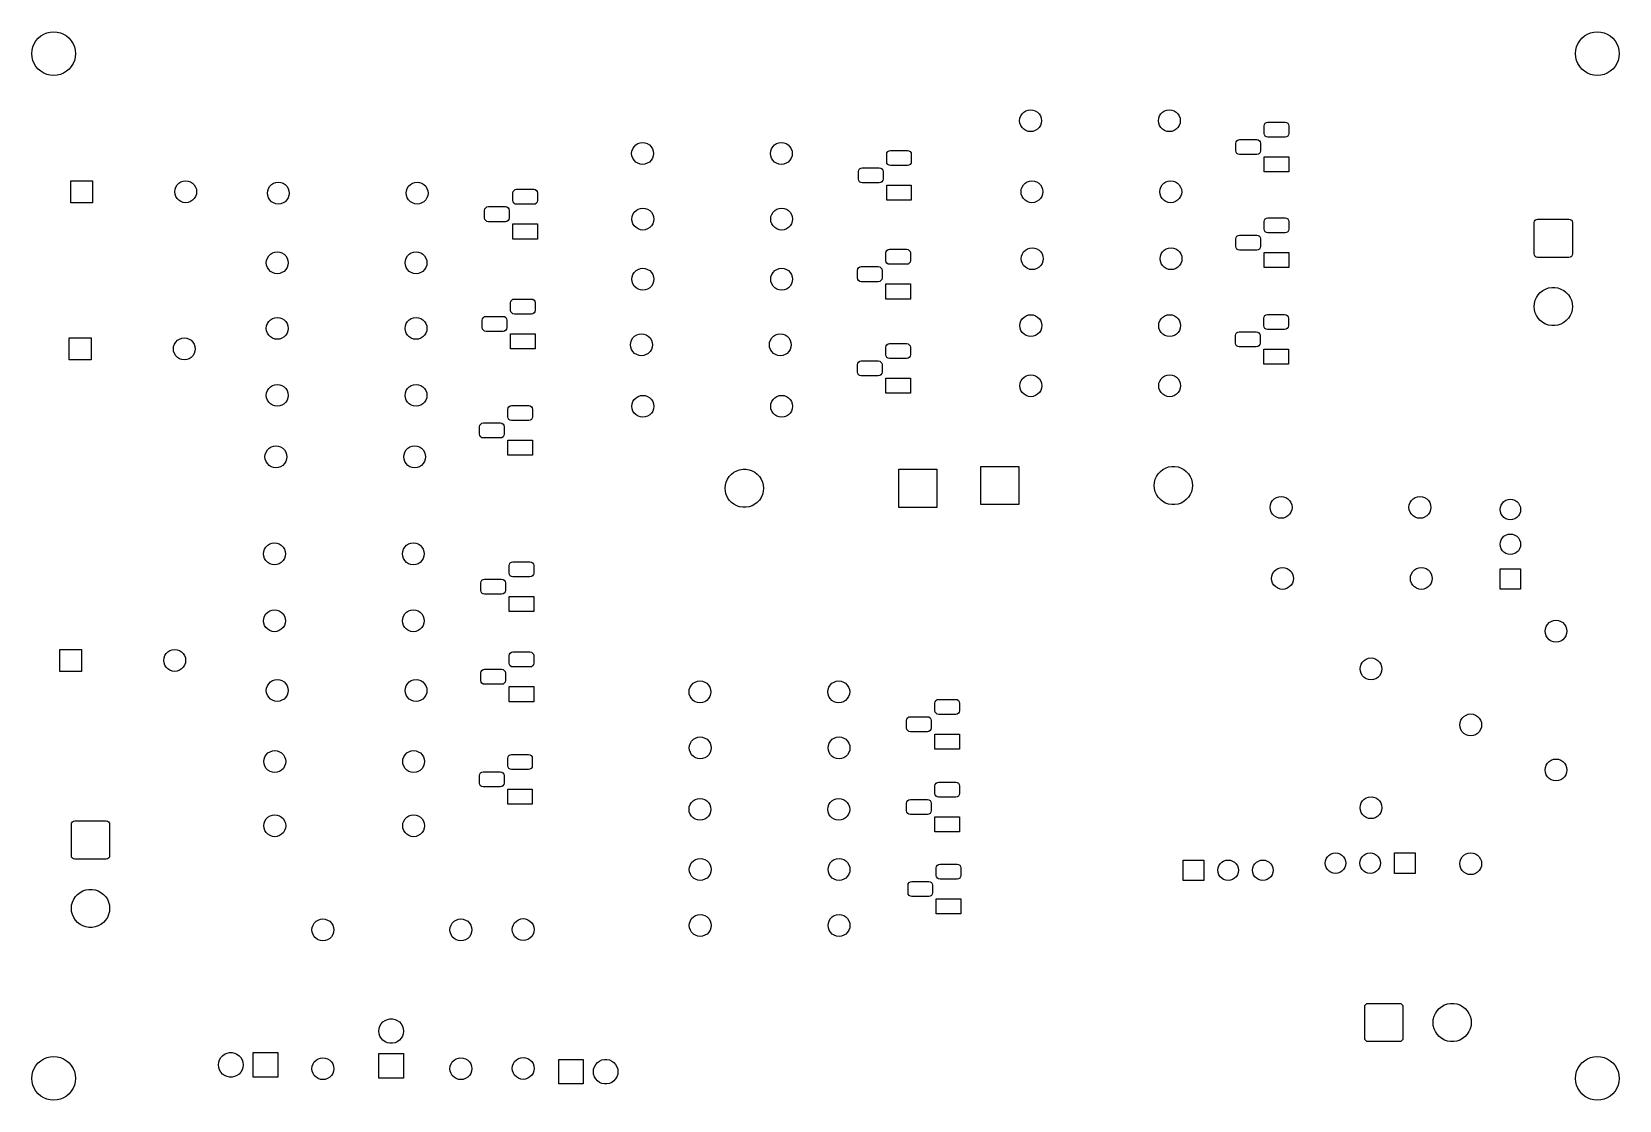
# Model space of a CAD drawing. Extents: x -0.06 to 4.51, y -0.16 to 2.92.
import ezdxf

# ---------------------------------------------------------------- set-up
doc = ezdxf.new("R2010")
doc.units = 0
doc.header["$MEASUREMENT"] = 0
doc.layers.add('BLACK', color=7, linetype='CONTINUOUS')

msp = doc.modelspace()

# ---------------------------------------------------------------- linework, layer by layer
at = {"layer": 'BLACK', "linetype": 'CONTINUOUS'}
for p, q in [((-0.0587, 2.8797), (-0.0549, 2.8888)), ((-0.0549, 2.8888), (-0.0498, 2.8973)), ((-0.0498, 2.8973), (-0.0434, 2.9048)), ((-0.0434, 2.9048), (-0.0358, 2.9112)), ((-0.0358, 2.9112), (-0.0274, 2.9164)), ((-0.0274, 2.9164), (-0.0183, 2.9201)), ((-0.0183, 2.9201), (-0.0087, 2.9225)), ((-0.0087, 2.9225), (0.0012, 2.9232)), ((0.0012, 2.9232), (0.011, 2.9225)), ((0.011, 2.9225), (0.0206, 2.9201)), ((0.0206, 2.9201), (0.0298, 2.9164)), ((0.0298, 2.9164), (0.0382, 2.9112)), ((0.0382, 2.9112), (0.0457, 2.9048)), ((0.0457, 2.9048), (0.0521, 2.8973)), ((0.0521, 2.8973), (0.0573, 2.8888)), ((0.0573, 2.8888), (0.0611, 2.8797)), ((4.3901, 2.8797), (4.3939, 2.8888)), ((4.3939, 2.8888), (4.399, 2.8973)), ((4.399, 2.8973), (4.4055, 2.9048)), ((4.4055, 2.9048), (4.413, 2.9112)), ((4.413, 2.9112), (4.4214, 2.9164)), ((4.4214, 2.9164), (4.4305, 2.9201)), ((4.4305, 2.9201), (4.4401, 2.9225)), ((4.4401, 2.9225), (4.45, 2.9232)), ((4.45, 2.9232), (4.4599, 2.9225)), ((4.4599, 2.9225), (4.4695, 2.9201)), ((4.4695, 2.9201), (4.4786, 2.9164)), ((4.4786, 2.9164), (4.487, 2.9112)), ((4.487, 2.9112), (4.4945, 2.9048)), ((4.4945, 2.9048), (4.501, 2.8973)), ((4.501, 2.8973), (4.5061, 2.8888)), ((4.5061, 2.8888), (4.5099, 2.8797)), ((-0.0618, 2.8602), (-0.061, 2.8701)), ((-0.061, 2.8504), (-0.0618, 2.8602)), ((-0.061, 2.8701), (-0.0587, 2.8797)), ((-0.0587, 2.8408), (-0.061, 2.8504)), ((-0.0549, 2.8316), (-0.0587, 2.8408)), ((0.0611, 2.8408), (0.0573, 2.8316)), ((0.0611, 2.8797), (0.0634, 2.8701)), ((0.0634, 2.8504), (0.0611, 2.8408)), ((0.0634, 2.8701), (0.0642, 2.8602)), ((0.0642, 2.8602), (0.0634, 2.8504)), ((4.387, 2.8602), (4.3878, 2.8701)), ((4.3878, 2.8504), (4.387, 2.8602)), ((4.3878, 2.8701), (4.3901, 2.8797)), ((4.3901, 2.8408), (4.3878, 2.8504)), ((4.3939, 2.8316), (4.3901, 2.8408)), ((4.5099, 2.8408), (4.5061, 2.8316)), ((4.5099, 2.8797), (4.5122, 2.8701)), ((4.5122, 2.8504), (4.5099, 2.8408)), ((4.5122, 2.8701), (4.513, 2.8602)), ((4.513, 2.8602), (4.5122, 2.8504)), ((-0.0498, 2.8232), (-0.0549, 2.8316)), ((-0.0434, 2.8157), (-0.0498, 2.8232)), ((-0.0358, 2.8093), (-0.0434, 2.8157)), ((-0.0274, 2.8041), (-0.0358, 2.8093)), ((-0.0183, 2.8003), (-0.0274, 2.8041)), ((-0.0087, 2.798), (-0.0183, 2.8003)), ((0.0012, 2.7972), (-0.0087, 2.798)), ((0.011, 2.798), (0.0012, 2.7972)), ((0.0206, 2.8003), (0.011, 2.798)), ((0.0298, 2.8041), (0.0206, 2.8003)), ((0.0382, 2.8093), (0.0298, 2.8041)), ((0.0457, 2.8157), (0.0382, 2.8093)), ((0.0521, 2.8232), (0.0457, 2.8157)), ((0.0573, 2.8316), (0.0521, 2.8232)), ((4.399, 2.8232), (4.3939, 2.8316)), ((4.4055, 2.8157), (4.399, 2.8232)), ((4.413, 2.8093), (4.4055, 2.8157)), ((4.4214, 2.8041), (4.413, 2.8093)), ((4.4305, 2.8003), (4.4214, 2.8041)), ((4.4401, 2.798), (4.4305, 2.8003)), ((4.45, 2.7972), (4.4401, 2.798)), ((4.4599, 2.798), (4.45, 2.7972)), ((4.4695, 2.8003), (4.4599, 2.798)), ((4.4786, 2.8041), (4.4695, 2.8003)), ((4.487, 2.8093), (4.4786, 2.8041)), ((4.4945, 2.8157), (4.487, 2.8093)), ((4.501, 2.8232), (4.4945, 2.8157)), ((4.5061, 2.8316), (4.501, 2.8232)), ((2.785, 2.6669), (2.7858, 2.6739)), ((2.7858, 2.6599), (2.785, 2.6669)), ((2.7858, 2.6739), (2.7882, 2.6806)), ((2.7882, 2.6533), (2.7858, 2.6599)), ((2.7882, 2.6806), (2.7919, 2.6866)), ((2.7919, 2.6866), (2.7969, 2.6916)), ((2.7969, 2.6916), (2.8029, 2.6953)), ((2.8029, 2.6953), (2.8095, 2.6976)), ((2.8095, 2.6976), (2.8165, 2.6984)), ((2.8165, 2.6984), (2.8235, 2.6976)), ((2.8235, 2.6976), (2.8302, 2.6953)), ((2.8302, 2.6953), (2.8362, 2.6916)), ((2.8362, 2.6916), (2.8412, 2.6866)), ((2.8412, 2.6866), (2.8449, 2.6806)), ((2.8449, 2.6806), (2.8472, 2.6739)), ((2.8472, 2.6599), (2.8449, 2.6533)), ((2.8472, 2.6739), (2.848, 2.6669)), ((2.848, 2.6669), (2.8472, 2.6599)), ((3.185, 2.6669), (3.1858, 2.6739)), ((3.1858, 2.6599), (3.185, 2.6669)), ((3.1858, 2.6739), (3.1882, 2.6806)), ((3.1882, 2.6533), (3.1858, 2.6599)), ((3.1882, 2.6806), (3.1919, 2.6866)), ((3.1919, 2.6866), (3.1969, 2.6916)), ((3.1969, 2.6916), (3.2029, 2.6953)), ((3.2029, 2.6953), (3.2095, 2.6976)), ((3.2095, 2.6976), (3.2165, 2.6984)), ((3.2165, 2.6984), (3.2235, 2.6976)), ((3.2235, 2.6976), (3.2302, 2.6953)), ((3.2302, 2.6953), (3.2362, 2.6916)), ((3.2362, 2.6916), (3.2412, 2.6866)), ((3.2412, 2.6866), (3.2449, 2.6806)), ((3.2449, 2.6806), (3.2472, 2.6739)), ((3.2472, 2.6599), (3.2449, 2.6533)), ((3.2472, 2.6739), (3.248, 2.6669)), ((3.248, 2.6669), (3.2472, 2.6599)), ((3.4898, 2.6518), (3.4906, 2.6559)), ((3.4906, 2.6559), (3.4929, 2.6594)), ((3.4929, 2.6594), (3.4964, 2.6618)), ((3.4964, 2.6618), (3.5006, 2.6626)), ((3.5006, 2.6626), (3.5498, 2.6626)), ((3.5498, 2.6626), (3.5539, 2.6618)), ((3.5539, 2.6618), (3.5575, 2.6594)), ((3.5575, 2.6594), (3.5598, 2.6559)), ((3.5598, 2.6559), (3.5606, 2.6518)), ((2.7919, 2.6473), (2.7882, 2.6533)), ((2.7969, 2.6423), (2.7919, 2.6473)), ((2.8029, 2.6386), (2.7969, 2.6423)), ((2.8095, 2.6362), (2.8029, 2.6386)), ((2.8165, 2.6354), (2.8095, 2.6362)), ((2.8235, 2.6362), (2.8165, 2.6354)), ((2.8302, 2.6386), (2.8235, 2.6362)), ((2.8362, 2.6423), (2.8302, 2.6386)), ((2.8412, 2.6473), (2.8362, 2.6423)), ((2.8449, 2.6533), (2.8412, 2.6473)), ((3.1919, 2.6473), (3.1882, 2.6533)), ((3.1969, 2.6423), (3.1919, 2.6473)), ((3.2029, 2.6386), (3.1969, 2.6423)), ((3.2095, 2.6362), (3.2029, 2.6386)), ((3.2165, 2.6354), (3.2095, 2.6362)), ((3.2235, 2.6362), (3.2165, 2.6354)), ((3.2302, 2.6386), (3.2235, 2.6362)), ((3.2362, 2.6423), (3.2302, 2.6386)), ((3.2412, 2.6473), (3.2362, 2.6423)), ((3.2449, 2.6533), (3.2412, 2.6473)), ((3.4091, 2.6059), (3.4114, 2.6094)), ((3.4114, 2.6094), (3.415, 2.6118)), ((3.415, 2.6118), (3.4191, 2.6126)), ((3.4191, 2.6126), (3.4683, 2.6126)), ((3.4683, 2.6126), (3.4725, 2.6118)), ((3.4725, 2.6118), (3.476, 2.6094)), ((3.476, 2.6094), (3.4783, 2.6059)), ((3.4898, 2.6301), (3.4898, 2.6518)), ((3.4906, 2.626), (3.4898, 2.6301)), ((3.4929, 2.6225), (3.4906, 2.626)), ((3.4964, 2.6201), (3.4929, 2.6225)), ((3.5006, 2.6193), (3.4964, 2.6201)), ((3.5498, 2.6193), (3.5006, 2.6193)), ((3.5539, 2.6201), (3.5498, 2.6193)), ((3.5575, 2.6225), (3.5539, 2.6201)), ((3.5598, 2.626), (3.5575, 2.6225)), ((3.5606, 2.6301), (3.5598, 2.626)), ((3.5606, 2.6518), (3.5606, 2.6301)), ((1.6669, 2.5724), (1.6677, 2.5794)), ((1.6677, 2.5654), (1.6669, 2.5724)), ((1.6677, 2.5794), (1.67, 2.5861)), ((1.67, 2.5588), (1.6677, 2.5654)), ((1.67, 2.5861), (1.6738, 2.5921)), ((1.6738, 2.5921), (1.6788, 2.5971)), ((1.6788, 2.5971), (1.6848, 2.6008)), ((1.6848, 2.6008), (1.6914, 2.6031)), ((1.6914, 2.6031), (1.6984, 2.6039)), ((1.6984, 2.6039), (1.7054, 2.6031)), ((1.7054, 2.6031), (1.7121, 2.6008)), ((1.7121, 2.6008), (1.7181, 2.5971)), ((1.7181, 2.5971), (1.723, 2.5921)), ((1.723, 2.5921), (1.7268, 2.5861)), ((1.7268, 2.5861), (1.7291, 2.5794)), ((1.7291, 2.5654), (1.7268, 2.5588)), ((1.7291, 2.5794), (1.7299, 2.5724)), ((1.7299, 2.5724), (1.7291, 2.5654)), ((2.0669, 2.5724), (2.0677, 2.5794)), ((2.0677, 2.5654), (2.0669, 2.5724)), ((2.0677, 2.5794), (2.07, 2.5861)), ((2.07, 2.5588), (2.0677, 2.5654)), ((2.07, 2.5861), (2.0738, 2.5921)), ((2.0738, 2.5921), (2.0788, 2.5971)), ((2.0788, 2.5971), (2.0848, 2.6008)), ((2.0848, 2.6008), (2.0914, 2.6031)), ((2.0914, 2.6031), (2.0984, 2.6039)), ((2.0984, 2.6039), (2.1054, 2.6031)), ((2.1054, 2.6031), (2.1121, 2.6008)), ((2.1121, 2.6008), (2.1181, 2.5971)), ((2.1181, 2.5971), (2.123, 2.5921)), ((2.123, 2.5921), (2.1268, 2.5861)), ((2.1268, 2.5861), (2.1291, 2.5794)), ((2.1291, 2.5654), (2.1268, 2.5588)), ((2.1291, 2.5794), (2.1299, 2.5724)), ((2.1299, 2.5724), (2.1291, 2.5654)), ((2.402, 2.5703), (2.4028, 2.5744)), ((2.402, 2.5486), (2.402, 2.5703)), ((2.4028, 2.5744), (2.4051, 2.5779)), ((2.4051, 2.5779), (2.4087, 2.5803)), ((2.4087, 2.5803), (2.4128, 2.5811)), ((2.4128, 2.5811), (2.462, 2.5811)), ((2.462, 2.5811), (2.4662, 2.5803)), ((2.4662, 2.5803), (2.4697, 2.5779)), ((2.4697, 2.5779), (2.472, 2.5744)), ((2.472, 2.5744), (2.4728, 2.5703)), ((2.4728, 2.5703), (2.4728, 2.5486)), ((3.4083, 2.6018), (3.4091, 2.6059)), ((3.4083, 2.5801), (3.4083, 2.6018)), ((3.4091, 2.576), (3.4083, 2.5801)), ((3.4114, 2.5725), (3.4091, 2.576)), ((3.415, 2.5701), (3.4114, 2.5725)), ((3.4191, 2.5693), (3.415, 2.5701)), ((3.4683, 2.5693), (3.4191, 2.5693)), ((3.4725, 2.5701), (3.4683, 2.5693)), ((3.476, 2.5725), (3.4725, 2.5701)), ((3.4783, 2.576), (3.476, 2.5725)), ((3.4783, 2.6059), (3.4791, 2.6018)), ((3.4791, 2.5801), (3.4783, 2.576)), ((3.4791, 2.6018), (3.4791, 2.5801)), ((3.4898, 2.5193), (3.4898, 2.5626)), ((3.4898, 2.5626), (3.5606, 2.5626)), ((3.5606, 2.5626), (3.5606, 2.5193)), ((1.6738, 2.5528), (1.67, 2.5588)), ((1.6788, 2.5478), (1.6738, 2.5528)), ((1.6848, 2.5441), (1.6788, 2.5478)), ((1.6914, 2.5417), (1.6848, 2.5441)), ((1.6984, 2.5409), (1.6914, 2.5417)), ((1.7054, 2.5417), (1.6984, 2.5409)), ((1.7121, 2.5441), (1.7054, 2.5417)), ((1.7181, 2.5478), (1.7121, 2.5441)), ((1.723, 2.5528), (1.7181, 2.5478)), ((1.7268, 2.5588), (1.723, 2.5528)), ((2.0738, 2.5528), (2.07, 2.5588)), ((2.0788, 2.5478), (2.0738, 2.5528)), ((2.0848, 2.5441), (2.0788, 2.5478)), ((2.0914, 2.5417), (2.0848, 2.5441)), ((2.0984, 2.5409), (2.0914, 2.5417)), ((2.1054, 2.5417), (2.0984, 2.5409)), ((2.1121, 2.5441), (2.1054, 2.5417)), ((2.1181, 2.5478), (2.1121, 2.5441)), ((2.123, 2.5528), (2.1181, 2.5478)), ((2.1268, 2.5588), (2.123, 2.5528)), ((2.3205, 2.5203), (2.3213, 2.5244)), ((2.3205, 2.4986), (2.3205, 2.5203)), ((2.3213, 2.5244), (2.3236, 2.5279)), ((2.3236, 2.5279), (2.3272, 2.5303)), ((2.3272, 2.5303), (2.3313, 2.5311)), ((2.3313, 2.5311), (2.3805, 2.5311)), ((2.3805, 2.5311), (2.3847, 2.5303)), ((2.3847, 2.5303), (2.3882, 2.5279)), ((2.3882, 2.5279), (2.3905, 2.5244)), ((2.3905, 2.5244), (2.3913, 2.5203)), ((2.3913, 2.5203), (2.3913, 2.4986)), ((2.4028, 2.5445), (2.402, 2.5486)), ((2.4051, 2.541), (2.4028, 2.5445)), ((2.4087, 2.5386), (2.4051, 2.541)), ((2.4128, 2.5378), (2.4087, 2.5386)), ((2.462, 2.5378), (2.4128, 2.5378)), ((2.4662, 2.5386), (2.462, 2.5378)), ((2.4697, 2.541), (2.4662, 2.5386)), ((2.472, 2.5445), (2.4697, 2.541)), ((2.4728, 2.5486), (2.472, 2.5445)), ((3.5606, 2.5193), (3.4898, 2.5193)), ((0.0504, 2.4307), (0.0504, 2.4937)), ((0.0504, 2.4937), (0.1134, 2.4937)), ((0.1134, 2.4937), (0.1134, 2.4307)), ((0.3512, 2.4692), (0.3535, 2.4759)), ((0.3535, 2.4759), (0.3573, 2.4818)), ((0.3573, 2.4818), (0.3623, 2.4868)), ((0.3623, 2.4868), (0.3682, 2.4906)), ((0.3682, 2.4906), (0.3749, 2.4929)), ((0.3749, 2.4929), (0.3819, 2.4937)), ((0.3819, 2.4937), (0.3889, 2.4929)), ((0.3889, 2.4929), (0.3956, 2.4906)), ((0.3956, 2.4906), (0.4015, 2.4868)), ((0.4015, 2.4868), (0.4065, 2.4818)), ((0.4065, 2.4818), (0.4103, 2.4759)), ((0.4103, 2.4759), (0.4126, 2.4692)), ((0.6181, 2.4653), (0.6204, 2.4719)), ((0.6204, 2.4719), (0.6242, 2.4779)), ((0.6242, 2.4779), (0.6292, 2.4829)), ((0.6292, 2.4829), (0.6352, 2.4866)), ((0.6352, 2.4866), (0.6418, 2.489)), ((0.6418, 2.489), (0.6488, 2.4898)), ((0.6488, 2.4898), (0.6558, 2.489)), ((0.6558, 2.489), (0.6625, 2.4866)), ((0.6625, 2.4866), (0.6685, 2.4829)), ((0.6685, 2.4829), (0.6734, 2.4779)), ((0.6734, 2.4779), (0.6772, 2.4719)), ((0.6772, 2.4719), (0.6795, 2.4653)), ((1.0181, 2.4653), (1.0204, 2.4719)), ((1.0204, 2.4719), (1.0242, 2.4779)), ((1.0242, 2.4779), (1.0292, 2.4829)), ((1.0292, 2.4829), (1.0352, 2.4866)), ((1.0352, 2.4866), (1.0418, 2.489)), ((1.0418, 2.489), (1.0488, 2.4898)), ((1.0488, 2.4898), (1.0558, 2.489)), ((1.0558, 2.489), (1.0625, 2.4866)), ((1.0625, 2.4866), (1.0685, 2.4829)), ((1.0685, 2.4829), (1.0734, 2.4779)), ((1.0734, 2.4779), (1.0772, 2.4719)), ((1.0772, 2.4719), (1.0795, 2.4653)), ((2.3213, 2.4945), (2.3205, 2.4986)), ((2.3236, 2.491), (2.3213, 2.4945)), ((2.3272, 2.4886), (2.3236, 2.491)), ((2.3313, 2.4878), (2.3272, 2.4886)), ((2.3805, 2.4878), (2.3313, 2.4878)), ((2.3847, 2.4886), (2.3805, 2.4878)), ((2.3882, 2.491), (2.3847, 2.4886)), ((2.3905, 2.4945), (2.3882, 2.491)), ((2.3913, 2.4986), (2.3905, 2.4945)), ((2.402, 2.4378), (2.402, 2.4811)), ((2.402, 2.4811), (2.4728, 2.4811)), ((2.4728, 2.4811), (2.4728, 2.4378)), ((2.7898, 2.4692), (2.7921, 2.4759)), ((2.7921, 2.4759), (2.7958, 2.4818)), ((2.7958, 2.4818), (2.8008, 2.4868)), ((2.8008, 2.4868), (2.8068, 2.4906)), ((2.8068, 2.4906), (2.8135, 2.4929)), ((2.8135, 2.4929), (2.8205, 2.4937)), ((2.8205, 2.4937), (2.8275, 2.4929)), ((2.8275, 2.4929), (2.8341, 2.4906)), ((2.8341, 2.4906), (2.8401, 2.4868)), ((2.8401, 2.4868), (2.8451, 2.4818)), ((2.8451, 2.4818), (2.8488, 2.4759)), ((2.8488, 2.4759), (2.8512, 2.4692)), ((3.1898, 2.4692), (3.1921, 2.4759)), ((3.1921, 2.4759), (3.1958, 2.4818)), ((3.1958, 2.4818), (3.2008, 2.4868)), ((3.2008, 2.4868), (3.2068, 2.4906)), ((3.2068, 2.4906), (3.2135, 2.4929)), ((3.2135, 2.4929), (3.2205, 2.4937)), ((3.2205, 2.4937), (3.2275, 2.4929)), ((3.2275, 2.4929), (3.2341, 2.4906)), ((3.2341, 2.4906), (3.2401, 2.4868)), ((3.2401, 2.4868), (3.2451, 2.4818)), ((3.2451, 2.4818), (3.2488, 2.4759)), ((3.2488, 2.4759), (3.2512, 2.4692)), ((0.1134, 2.4307), (0.0504, 2.4307)), ((0.3504, 2.4622), (0.3512, 2.4692)), ((0.3512, 2.4552), (0.3504, 2.4622)), ((0.3535, 2.4485), (0.3512, 2.4552)), ((0.3573, 2.4426), (0.3535, 2.4485)), ((0.3623, 2.4376), (0.3573, 2.4426)), ((0.3682, 2.4338), (0.3623, 2.4376)), ((0.3749, 2.4315), (0.3682, 2.4338)), ((0.3819, 2.4307), (0.3749, 2.4315)), ((0.3889, 2.4315), (0.3819, 2.4307)), ((0.3956, 2.4338), (0.3889, 2.4315)), ((0.4015, 2.4376), (0.3956, 2.4338)), ((0.4065, 2.4426), (0.4015, 2.4376)), ((0.4103, 2.4485), (0.4065, 2.4426)), ((0.4126, 2.4552), (0.4103, 2.4485)), ((0.4126, 2.4692), (0.4134, 2.4622)), ((0.4134, 2.4622), (0.4126, 2.4552)), ((0.6173, 2.4583), (0.6181, 2.4653)), ((0.6181, 2.4513), (0.6173, 2.4583)), ((0.6204, 2.4446), (0.6181, 2.4513)), ((0.6242, 2.4386), (0.6204, 2.4446)), ((0.6292, 2.4336), (0.6242, 2.4386)), ((0.6352, 2.4299), (0.6292, 2.4336)), ((0.6418, 2.4276), (0.6352, 2.4299)), ((0.6488, 2.4268), (0.6418, 2.4276)), ((0.6558, 2.4276), (0.6488, 2.4268)), ((0.6625, 2.4299), (0.6558, 2.4276)), ((0.6685, 2.4336), (0.6625, 2.4299)), ((0.6734, 2.4386), (0.6685, 2.4336)), ((0.6772, 2.4446), (0.6734, 2.4386)), ((0.6795, 2.4513), (0.6772, 2.4446)), ((0.6795, 2.4653), (0.6803, 2.4583)), ((0.6803, 2.4583), (0.6795, 2.4513)), ((1.0173, 2.4583), (1.0181, 2.4653)), ((1.0181, 2.4513), (1.0173, 2.4583)), ((1.0204, 2.4446), (1.0181, 2.4513)), ((1.0242, 2.4386), (1.0204, 2.4446)), ((1.0292, 2.4336), (1.0242, 2.4386)), ((1.0352, 2.4299), (1.0292, 2.4336)), ((1.0418, 2.4276), (1.0352, 2.4299)), ((1.0488, 2.4268), (1.0418, 2.4276)), ((1.0558, 2.4276), (1.0488, 2.4268)), ((1.0625, 2.4299), (1.0558, 2.4276)), ((1.0685, 2.4336), (1.0625, 2.4299)), ((1.0734, 2.4386), (1.0685, 2.4336)), ((1.0772, 2.4446), (1.0734, 2.4386)), ((1.0795, 2.4513), (1.0772, 2.4446)), ((1.0795, 2.4653), (1.0803, 2.4583)), ((1.0803, 2.4583), (1.0795, 2.4513)), ((1.3248, 2.4585), (1.3256, 2.4626)), ((1.3248, 2.4368), (1.3248, 2.4585)), ((1.3256, 2.4327), (1.3248, 2.4368)), ((1.3256, 2.4626), (1.328, 2.4661)), ((1.328, 2.4292), (1.3256, 2.4327)), ((1.328, 2.4661), (1.3315, 2.4685)), ((1.3315, 2.4268), (1.328, 2.4292)), ((1.3315, 2.4685), (1.3356, 2.4693)), ((1.3356, 2.426), (1.3315, 2.4268)), ((1.3356, 2.4693), (1.3848, 2.4693)), ((1.3848, 2.426), (1.3356, 2.426)), ((1.3848, 2.4693), (1.389, 2.4685)), ((1.389, 2.4268), (1.3848, 2.426)), ((1.389, 2.4685), (1.3925, 2.4661)), ((1.3925, 2.4292), (1.389, 2.4268)), ((1.3925, 2.4661), (1.3948, 2.4626)), ((1.3948, 2.4327), (1.3925, 2.4292)), ((1.3948, 2.4626), (1.3957, 2.4585)), ((1.3957, 2.4368), (1.3948, 2.4327)), ((1.3957, 2.4585), (1.3957, 2.4368)), ((2.4728, 2.4378), (2.402, 2.4378)), ((2.789, 2.4622), (2.7898, 2.4692)), ((2.7898, 2.4552), (2.789, 2.4622)), ((2.7921, 2.4485), (2.7898, 2.4552)), ((2.7958, 2.4426), (2.7921, 2.4485)), ((2.8008, 2.4376), (2.7958, 2.4426)), ((2.8068, 2.4338), (2.8008, 2.4376)), ((2.8135, 2.4315), (2.8068, 2.4338)), ((2.8205, 2.4307), (2.8135, 2.4315)), ((2.8275, 2.4315), (2.8205, 2.4307)), ((2.8341, 2.4338), (2.8275, 2.4315)), ((2.8401, 2.4376), (2.8341, 2.4338)), ((2.8451, 2.4426), (2.8401, 2.4376)), ((2.8488, 2.4485), (2.8451, 2.4426)), ((2.8512, 2.4552), (2.8488, 2.4485)), ((2.8512, 2.4692), (2.852, 2.4622)), ((2.852, 2.4622), (2.8512, 2.4552)), ((3.189, 2.4622), (3.1898, 2.4692)), ((3.1898, 2.4552), (3.189, 2.4622)), ((3.1921, 2.4485), (3.1898, 2.4552)), ((3.1958, 2.4426), (3.1921, 2.4485)), ((3.2008, 2.4376), (3.1958, 2.4426)), ((3.2068, 2.4338), (3.2008, 2.4376)), ((3.2135, 2.4315), (3.2068, 2.4338)), ((3.2205, 2.4307), (3.2135, 2.4315)), ((3.2275, 2.4315), (3.2205, 2.4307)), ((3.2341, 2.4338), (3.2275, 2.4315)), ((3.2401, 2.4376), (3.2341, 2.4338)), ((3.2451, 2.4426), (3.2401, 2.4376)), ((3.2488, 2.4485), (3.2451, 2.4426)), ((3.2512, 2.4552), (3.2488, 2.4485)), ((3.2512, 2.4692), (3.252, 2.4622)), ((3.252, 2.4622), (3.2512, 2.4552)), ((1.2433, 2.4085), (1.2441, 2.4126)), ((1.2433, 2.3868), (1.2433, 2.4085)), ((1.2441, 2.3827), (1.2433, 2.3868)), ((1.2441, 2.4126), (1.2465, 2.4161)), ((1.2465, 2.3792), (1.2441, 2.3827)), ((1.2465, 2.4161), (1.25, 2.4185)), ((1.25, 2.3768), (1.2465, 2.3792)), ((1.25, 2.4185), (1.2541, 2.4193)), ((1.2541, 2.4193), (1.3033, 2.4193)), ((1.3033, 2.4193), (1.3075, 2.4185)), ((1.3075, 2.4185), (1.311, 2.4161)), ((1.311, 2.3792), (1.3075, 2.3768)), ((1.311, 2.4161), (1.3133, 2.4126)), ((1.3133, 2.3827), (1.311, 2.3792)), ((1.3133, 2.4126), (1.3142, 2.4085)), ((1.3142, 2.3868), (1.3133, 2.3827)), ((1.3142, 2.4085), (1.3142, 2.3868)), ((1.6677, 2.3835), (1.6685, 2.3905)), ((1.6685, 2.3765), (1.6677, 2.3835)), ((1.6685, 2.3905), (1.6708, 2.3971)), ((1.6708, 2.3971), (1.6746, 2.4031)), ((1.6746, 2.4031), (1.6796, 2.4081)), ((1.6796, 2.4081), (1.6855, 2.4118)), ((1.6855, 2.4118), (1.6922, 2.4142)), ((1.6922, 2.4142), (1.6992, 2.415)), ((1.6992, 2.415), (1.7062, 2.4142)), ((1.7062, 2.4142), (1.7129, 2.4118)), ((1.7129, 2.4118), (1.7189, 2.4081)), ((1.7189, 2.4081), (1.7238, 2.4031)), ((1.7238, 2.4031), (1.7276, 2.3971)), ((1.7276, 2.3971), (1.7299, 2.3905)), ((1.7299, 2.3905), (1.7307, 2.3835)), ((1.7307, 2.3835), (1.7299, 2.3765)), ((2.0677, 2.3835), (2.0685, 2.3905)), ((2.0685, 2.3765), (2.0677, 2.3835)), ((2.0685, 2.3905), (2.0708, 2.3971)), ((2.0708, 2.3971), (2.0746, 2.4031)), ((2.0746, 2.4031), (2.0796, 2.4081)), ((2.0796, 2.4081), (2.0855, 2.4118)), ((2.0855, 2.4118), (2.0922, 2.4142)), ((2.0922, 2.4142), (2.0992, 2.415)), ((2.0992, 2.415), (2.1062, 2.4142)), ((2.1062, 2.4142), (2.1129, 2.4118)), ((2.1129, 2.4118), (2.1189, 2.4081)), ((2.1189, 2.4081), (2.1238, 2.4031)), ((2.1238, 2.4031), (2.1276, 2.3971)), ((2.1276, 2.3971), (2.1299, 2.3905)), ((2.1299, 2.3905), (2.1307, 2.3835)), ((2.1307, 2.3835), (2.1299, 2.3765)), ((3.4898, 2.3762), (3.4906, 2.3803)), ((3.4906, 2.3803), (3.4929, 2.3838)), ((3.4929, 2.3838), (3.4964, 2.3862)), ((3.4964, 2.3862), (3.5006, 2.387)), ((3.5006, 2.387), (3.5498, 2.387)), ((3.5498, 2.387), (3.5539, 2.3862)), ((3.5539, 2.3862), (3.5575, 2.3838)), ((3.5575, 2.3838), (3.5598, 2.3803)), ((3.5598, 2.3803), (3.5606, 2.3762)), ((4.2685, 2.3774), (4.2706, 2.3806)), ((4.2706, 2.3806), (4.2738, 2.3827)), ((4.2738, 2.3827), (4.2776, 2.3835)), ((4.2776, 2.3835), (4.3681, 2.3835)), ((4.3681, 2.3835), (4.3719, 2.3827)), ((4.3719, 2.3827), (4.3751, 2.3806)), ((4.3751, 2.3806), (4.3772, 2.3774)), ((1.2541, 2.376), (1.25, 2.3768)), ((1.3033, 2.376), (1.2541, 2.376)), ((1.3075, 2.3768), (1.3033, 2.376)), ((1.3248, 2.326), (1.3248, 2.3693)), ((1.3248, 2.3693), (1.3957, 2.3693)), ((1.3957, 2.3693), (1.3957, 2.326)), ((1.6708, 2.3698), (1.6685, 2.3765)), ((1.6746, 2.3638), (1.6708, 2.3698)), ((1.6796, 2.3588), (1.6746, 2.3638)), ((1.6855, 2.3551), (1.6796, 2.3588)), ((1.6922, 2.3528), (1.6855, 2.3551)), ((1.6992, 2.352), (1.6922, 2.3528)), ((1.7062, 2.3528), (1.6992, 2.352)), ((1.7129, 2.3551), (1.7062, 2.3528)), ((1.7189, 2.3588), (1.7129, 2.3551)), ((1.7238, 2.3638), (1.7189, 2.3588)), ((1.7276, 2.3698), (1.7238, 2.3638)), ((1.7299, 2.3765), (1.7276, 2.3698)), ((2.0708, 2.3698), (2.0685, 2.3765)), ((2.0746, 2.3638), (2.0708, 2.3698)), ((2.0796, 2.3588), (2.0746, 2.3638)), ((2.0855, 2.3551), (2.0796, 2.3588)), ((2.0922, 2.3528), (2.0855, 2.3551)), ((2.0992, 2.352), (2.0922, 2.3528)), ((2.1062, 2.3528), (2.0992, 2.352)), ((2.1129, 2.3551), (2.1062, 2.3528)), ((2.1189, 2.3588), (2.1129, 2.3551)), ((2.1238, 2.3638), (2.1189, 2.3588)), ((2.1276, 2.3698), (2.1238, 2.3638)), ((2.1299, 2.3765), (2.1276, 2.3698)), ((3.4091, 2.3303), (3.4114, 2.3338)), ((3.4114, 2.3338), (3.415, 2.3362)), ((3.415, 2.3362), (3.4191, 2.337)), ((3.4191, 2.337), (3.4683, 2.337)), ((3.4683, 2.337), (3.4725, 2.3362)), ((3.4725, 2.3362), (3.476, 2.3338)), ((3.476, 2.3338), (3.4783, 2.3303)), ((3.4898, 2.3545), (3.4898, 2.3762)), ((3.4906, 2.3504), (3.4898, 2.3545)), ((3.4929, 2.3469), (3.4906, 2.3504)), ((3.4964, 2.3445), (3.4929, 2.3469)), ((3.5006, 2.3437), (3.4964, 2.3445)), ((3.5498, 2.3437), (3.5006, 2.3437)), ((3.5539, 2.3445), (3.5498, 2.3437)), ((3.5575, 2.3469), (3.5539, 2.3445)), ((3.5598, 2.3504), (3.5575, 2.3469)), ((3.5606, 2.3545), (3.5598, 2.3504)), ((3.5606, 2.3762), (3.5606, 2.3545)), ((4.2677, 2.3736), (4.2685, 2.3774)), ((4.2677, 2.2831), (4.2677, 2.3736)), ((4.3772, 2.3774), (4.378, 2.3736)), ((4.378, 2.3736), (4.378, 2.2831)), ((0.632, 2.2859), (0.6387, 2.2882)), ((0.6387, 2.2882), (0.6457, 2.289)), ((0.6457, 2.289), (0.6527, 2.2882)), ((0.6527, 2.2882), (0.6593, 2.2859)), ((1.032, 2.2859), (1.0387, 2.2882)), ((1.0387, 2.2882), (1.0457, 2.289)), ((1.0457, 2.289), (1.0527, 2.2882)), ((1.0527, 2.2882), (1.0593, 2.2859)), ((1.3957, 2.326), (1.3248, 2.326)), ((2.3992, 2.2856), (2.4, 2.2898)), ((2.4, 2.2898), (2.4024, 2.2933)), ((2.4024, 2.2933), (2.4059, 2.2956)), ((2.4059, 2.2956), (2.41, 2.2965)), ((2.41, 2.2965), (2.4593, 2.2965)), ((2.4593, 2.2965), (2.4634, 2.2956)), ((2.4634, 2.2956), (2.4669, 2.2933)), ((2.4669, 2.2933), (2.4693, 2.2898)), ((2.4693, 2.2898), (2.4701, 2.2856)), ((2.7929, 2.283), (2.7966, 2.2889)), ((2.7966, 2.2889), (2.8016, 2.2939)), ((2.8016, 2.2939), (2.8076, 2.2977)), ((2.8076, 2.2977), (2.8143, 2.3)), ((2.8143, 2.3), (2.8213, 2.3008)), ((2.8213, 2.3008), (2.8283, 2.3)), ((2.8283, 2.3), (2.8349, 2.2977)), ((2.8349, 2.2977), (2.8409, 2.2939)), ((2.8409, 2.2939), (2.8459, 2.2889)), ((2.8459, 2.2889), (2.8496, 2.283)), ((3.1929, 2.283), (3.1966, 2.2889)), ((3.1966, 2.2889), (3.2016, 2.2939)), ((3.2016, 2.2939), (3.2076, 2.2977)), ((3.2076, 2.2977), (3.2143, 2.3)), ((3.2143, 2.3), (3.2213, 2.3008)), ((3.2213, 2.3008), (3.2283, 2.3)), ((3.2283, 2.3), (3.2349, 2.2977)), ((3.2349, 2.2977), (3.2409, 2.2939)), ((3.2409, 2.2939), (3.2459, 2.2889)), ((3.2459, 2.2889), (3.2496, 2.283)), ((3.4083, 2.3262), (3.4091, 2.3303)), ((3.4083, 2.3045), (3.4083, 2.3262)), ((3.4091, 2.3004), (3.4083, 2.3045)), ((3.4114, 2.2969), (3.4091, 2.3004)), ((3.415, 2.2945), (3.4114, 2.2969)), ((3.4191, 2.2937), (3.415, 2.2945)), ((3.4683, 2.2937), (3.4191, 2.2937)), ((3.4725, 2.2945), (3.4683, 2.2937)), ((3.476, 2.2969), (3.4725, 2.2945)), ((3.4783, 2.3004), (3.476, 2.2969)), ((3.4783, 2.3303), (3.4791, 2.3262)), ((3.4791, 2.3045), (3.4783, 2.3004)), ((3.4791, 2.3262), (3.4791, 2.3045)), ((0.6142, 2.2575), (0.615, 2.2645)), ((0.615, 2.2505), (0.6142, 2.2575)), ((0.615, 2.2645), (0.6173, 2.2711)), ((0.6173, 2.2438), (0.615, 2.2505)), ((0.6173, 2.2711), (0.621, 2.2771)), ((0.621, 2.2378), (0.6173, 2.2438)), ((0.621, 2.2771), (0.626, 2.2821)), ((0.626, 2.2821), (0.632, 2.2859)), ((0.6593, 2.2859), (0.6653, 2.2821)), ((0.6653, 2.2821), (0.6703, 2.2771)), ((0.6703, 2.2771), (0.674, 2.2711)), ((0.674, 2.2438), (0.6703, 2.2378)), ((0.674, 2.2711), (0.6764, 2.2645)), ((0.6764, 2.2505), (0.674, 2.2438)), ((0.6764, 2.2645), (0.6772, 2.2575)), ((0.6772, 2.2575), (0.6764, 2.2505)), ((1.0142, 2.2575), (1.015, 2.2645)), ((1.015, 2.2505), (1.0142, 2.2575)), ((1.015, 2.2645), (1.0173, 2.2711)), ((1.0173, 2.2438), (1.015, 2.2505)), ((1.0173, 2.2711), (1.021, 2.2771)), ((1.021, 2.2378), (1.0173, 2.2438)), ((1.021, 2.2771), (1.026, 2.2821)), ((1.026, 2.2821), (1.032, 2.2859)), ((1.0593, 2.2859), (1.0653, 2.2821)), ((1.0653, 2.2821), (1.0703, 2.2771)), ((1.0703, 2.2771), (1.074, 2.2711)), ((1.074, 2.2438), (1.0703, 2.2378)), ((1.074, 2.2711), (1.0764, 2.2645)), ((1.0764, 2.2505), (1.074, 2.2438)), ((1.0764, 2.2645), (1.0772, 2.2575)), ((1.0772, 2.2575), (1.0764, 2.2505)), ((1.6922, 2.2409), (1.6992, 2.2417)), ((1.6992, 2.2417), (1.7062, 2.2409)), ((2.0922, 2.2409), (2.0992, 2.2417)), ((2.0992, 2.2417), (2.1062, 2.2409)), ((2.3185, 2.2398), (2.3209, 2.2433)), ((2.3209, 2.2433), (2.3244, 2.2456)), ((2.3244, 2.2456), (2.3285, 2.2465)), ((2.3285, 2.2465), (2.3778, 2.2465)), ((2.3778, 2.2465), (2.3819, 2.2456)), ((2.3819, 2.2456), (2.3854, 2.2433)), ((2.3854, 2.2433), (2.3878, 2.2398)), ((2.3992, 2.264), (2.3992, 2.2856)), ((2.4, 2.2598), (2.3992, 2.264)), ((2.4024, 2.2563), (2.4, 2.2598)), ((2.4059, 2.254), (2.4024, 2.2563)), ((2.41, 2.2531), (2.4059, 2.254)), ((2.4593, 2.2531), (2.41, 2.2531)), ((2.4634, 2.254), (2.4593, 2.2531)), ((2.4669, 2.2563), (2.4634, 2.254)), ((2.4693, 2.2598), (2.4669, 2.2563)), ((2.4701, 2.264), (2.4693, 2.2598)), ((2.4701, 2.2856), (2.4701, 2.264)), ((2.7898, 2.2693), (2.7906, 2.2763)), ((2.7906, 2.2623), (2.7898, 2.2693)), ((2.7906, 2.2763), (2.7929, 2.283)), ((2.7929, 2.2556), (2.7906, 2.2623)), ((2.7966, 2.2497), (2.7929, 2.2556)), ((2.8016, 2.2447), (2.7966, 2.2497)), ((2.8076, 2.2409), (2.8016, 2.2447)), ((2.8409, 2.2447), (2.8349, 2.2409)), ((2.8459, 2.2497), (2.8409, 2.2447)), ((2.8496, 2.2556), (2.8459, 2.2497)), ((2.8496, 2.283), (2.852, 2.2763)), ((2.852, 2.2623), (2.8496, 2.2556)), ((2.852, 2.2763), (2.8528, 2.2693)), ((2.8528, 2.2693), (2.852, 2.2623)), ((3.1898, 2.2693), (3.1906, 2.2763)), ((3.1906, 2.2623), (3.1898, 2.2693)), ((3.1906, 2.2763), (3.1929, 2.283)), ((3.1929, 2.2556), (3.1906, 2.2623)), ((3.1966, 2.2497), (3.1929, 2.2556)), ((3.2016, 2.2447), (3.1966, 2.2497)), ((3.2076, 2.2409), (3.2016, 2.2447)), ((3.2409, 2.2447), (3.2349, 2.2409)), ((3.2459, 2.2497), (3.2409, 2.2447)), ((3.2496, 2.2556), (3.2459, 2.2497)), ((3.2496, 2.283), (3.252, 2.2763)), ((3.252, 2.2623), (3.2496, 2.2556)), ((3.252, 2.2763), (3.2528, 2.2693)), ((3.2528, 2.2693), (3.252, 2.2623)), ((3.4898, 2.2437), (3.4898, 2.287)), ((3.4898, 2.287), (3.5606, 2.287)), ((3.5606, 2.2437), (3.4898, 2.2437)), ((3.5606, 2.287), (3.5606, 2.2437)), ((4.2685, 2.2793), (4.2677, 2.2831)), ((4.2706, 2.2761), (4.2685, 2.2793)), ((4.2738, 2.274), (4.2706, 2.2761)), ((4.2776, 2.2732), (4.2738, 2.274)), ((4.3681, 2.2732), (4.2776, 2.2732)), ((4.3719, 2.274), (4.3681, 2.2732)), ((4.3751, 2.2761), (4.3719, 2.274)), ((4.3772, 2.2793), (4.3751, 2.2761)), ((4.378, 2.2831), (4.3772, 2.2793)), ((0.626, 2.2329), (0.621, 2.2378)), ((0.632, 2.2291), (0.626, 2.2329)), ((0.6387, 2.2268), (0.632, 2.2291)), ((0.6457, 2.226), (0.6387, 2.2268)), ((0.6527, 2.2268), (0.6457, 2.226)), ((0.6593, 2.2291), (0.6527, 2.2268)), ((0.6653, 2.2329), (0.6593, 2.2291)), ((0.6703, 2.2378), (0.6653, 2.2329)), ((1.026, 2.2329), (1.021, 2.2378)), ((1.032, 2.2291), (1.026, 2.2329)), ((1.0387, 2.2268), (1.032, 2.2291)), ((1.0457, 2.226), (1.0387, 2.2268)), ((1.0527, 2.2268), (1.0457, 2.226)), ((1.0593, 2.2291), (1.0527, 2.2268)), ((1.0653, 2.2329), (1.0593, 2.2291)), ((1.0703, 2.2378), (1.0653, 2.2329)), ((1.6677, 2.2102), (1.6685, 2.2172)), ((1.6685, 2.2032), (1.6677, 2.2102)), ((1.6685, 2.2172), (1.6708, 2.2239)), ((1.6708, 2.1966), (1.6685, 2.2032)), ((1.6708, 2.2239), (1.6746, 2.2299)), ((1.6746, 2.1906), (1.6708, 2.1966)), ((1.6746, 2.2299), (1.6796, 2.2349)), ((1.6796, 2.2349), (1.6855, 2.2386)), ((1.6855, 2.2386), (1.6922, 2.2409)), ((1.7062, 2.2409), (1.7129, 2.2386)), ((1.7129, 2.2386), (1.7189, 2.2349)), ((1.7189, 2.2349), (1.7238, 2.2299)), ((1.7238, 2.2299), (1.7276, 2.2239)), ((1.7276, 2.1966), (1.7238, 2.1906)), ((1.7276, 2.2239), (1.7299, 2.2172)), ((1.7299, 2.2032), (1.7276, 2.1966)), ((1.7299, 2.2172), (1.7307, 2.2102)), ((1.7307, 2.2102), (1.7299, 2.2032)), ((2.0677, 2.2102), (2.0685, 2.2172)), ((2.0685, 2.2032), (2.0677, 2.2102)), ((2.0685, 2.2172), (2.0708, 2.2239)), ((2.0708, 2.1966), (2.0685, 2.2032)), ((2.0708, 2.2239), (2.0746, 2.2299)), ((2.0746, 2.1906), (2.0708, 2.1966)), ((2.0746, 2.2299), (2.0796, 2.2349)), ((2.0796, 2.2349), (2.0855, 2.2386)), ((2.0855, 2.2386), (2.0922, 2.2409)), ((2.1062, 2.2409), (2.1129, 2.2386)), ((2.1129, 2.2386), (2.1189, 2.2349)), ((2.1189, 2.2349), (2.1238, 2.2299)), ((2.1238, 2.2299), (2.1276, 2.2239)), ((2.1276, 2.1966), (2.1238, 2.1906)), ((2.1276, 2.2239), (2.1299, 2.2172)), ((2.1299, 2.2032), (2.1276, 2.1966)), ((2.1299, 2.2172), (2.1307, 2.2102)), ((2.1307, 2.2102), (2.1299, 2.2032)), ((2.3177, 2.2356), (2.3185, 2.2398)), ((2.3177, 2.214), (2.3177, 2.2356)), ((2.3185, 2.2098), (2.3177, 2.214)), ((2.3209, 2.2063), (2.3185, 2.2098)), ((2.3244, 2.204), (2.3209, 2.2063)), ((2.3285, 2.2031), (2.3244, 2.204)), ((2.3778, 2.2031), (2.3285, 2.2031)), ((2.3819, 2.204), (2.3778, 2.2031)), ((2.3854, 2.2063), (2.3819, 2.204)), ((2.3878, 2.2098), (2.3854, 2.2063)), ((2.3878, 2.2398), (2.3886, 2.2356)), ((2.3886, 2.214), (2.3878, 2.2098)), ((2.3886, 2.2356), (2.3886, 2.214)), ((2.3992, 2.1531), (2.3992, 2.1965)), ((2.3992, 2.1965), (2.4701, 2.1965)), ((2.4701, 2.1965), (2.4701, 2.1531)), ((2.8143, 2.2386), (2.8076, 2.2409)), ((2.8213, 2.2378), (2.8143, 2.2386)), ((2.8283, 2.2386), (2.8213, 2.2378)), ((2.8349, 2.2409), (2.8283, 2.2386)), ((3.2143, 2.2386), (3.2076, 2.2409)), ((3.2213, 2.2378), (3.2143, 2.2386)), ((3.2283, 2.2386), (3.2213, 2.2378)), ((3.2349, 2.2409), (3.2283, 2.2386)), ((1.3213, 2.15), (1.3248, 2.1523)), ((1.3248, 2.1523), (1.3289, 2.1531)), ((1.3289, 2.1531), (1.3781, 2.1531)), ((1.3781, 2.1531), (1.3823, 2.1523)), ((1.3823, 2.1523), (1.3858, 2.15)), ((1.6796, 2.1856), (1.6746, 2.1906)), ((1.6855, 2.1819), (1.6796, 2.1856)), ((1.6922, 2.1795), (1.6855, 2.1819)), ((1.6992, 2.1787), (1.6922, 2.1795)), ((1.7062, 2.1795), (1.6992, 2.1787)), ((1.7129, 2.1819), (1.7062, 2.1795)), ((1.7189, 2.1856), (1.7129, 2.1819)), ((1.7238, 2.1906), (1.7189, 2.1856)), ((2.0796, 2.1856), (2.0746, 2.1906)), ((2.0855, 2.1819), (2.0796, 2.1856)), ((2.0922, 2.1795), (2.0855, 2.1819)), ((2.0992, 2.1787), (2.0922, 2.1795)), ((2.1062, 2.1795), (2.0992, 2.1787)), ((2.1129, 2.1819), (2.1062, 2.1795)), ((2.1189, 2.1856), (2.1129, 2.1819)), ((2.1238, 2.1906), (2.1189, 2.1856)), ((2.4701, 2.1531), (2.3992, 2.1531)), ((4.2707, 2.1494), (4.2744, 2.1577)), ((4.2744, 2.1577), (4.2793, 2.1654)), ((4.2793, 2.1654), (4.2855, 2.172)), ((4.2855, 2.172), (4.2927, 2.1776)), ((4.2927, 2.1776), (4.3007, 2.182)), ((4.3007, 2.182), (4.3093, 2.1849)), ((4.3093, 2.1849), (4.3183, 2.1864)), ((4.3183, 2.1864), (4.3274, 2.1864)), ((4.3274, 2.1864), (4.3364, 2.1849)), ((4.3364, 2.1849), (4.345, 2.182)), ((4.345, 2.182), (4.353, 2.1776)), ((4.353, 2.1776), (4.3602, 2.172)), ((4.3602, 2.172), (4.3663, 2.1654)), ((4.3663, 2.1654), (4.3713, 2.1577)), ((4.3713, 2.1577), (4.375, 2.1494)), ((1.3181, 2.1423), (1.3189, 2.1465)), ((1.3181, 2.1207), (1.3181, 2.1423)), ((1.3189, 2.1165), (1.3181, 2.1207)), ((1.3189, 2.1465), (1.3213, 2.15)), ((1.3213, 2.113), (1.3189, 2.1165)), ((1.3248, 2.1107), (1.3213, 2.113)), ((1.3289, 2.1098), (1.3248, 2.1107)), ((1.3781, 2.1098), (1.3289, 2.1098)), ((1.3823, 2.1107), (1.3781, 2.1098)), ((1.3858, 2.113), (1.3823, 2.1107)), ((1.3858, 2.15), (1.3882, 2.1465)), ((1.3882, 2.1165), (1.3858, 2.113)), ((1.3882, 2.1465), (1.389, 2.1423)), ((1.389, 2.1207), (1.3882, 2.1165)), ((1.389, 2.1423), (1.389, 2.1207)), ((2.7977, 2.101), (2.8037, 2.1048)), ((2.8037, 2.1048), (2.8103, 2.1071)), ((2.8103, 2.1071), (2.8173, 2.1079)), ((2.8173, 2.1079), (2.8243, 2.1071)), ((2.8243, 2.1071), (2.831, 2.1048)), ((2.831, 2.1048), (2.837, 2.101)), ((3.1977, 2.101), (3.2037, 2.1048)), ((3.2037, 2.1048), (3.2103, 2.1071)), ((3.2103, 2.1071), (3.2173, 2.1079)), ((3.2173, 2.1079), (3.2243, 2.1071)), ((3.2243, 2.1071), (3.231, 2.1048)), ((3.231, 2.1048), (3.237, 2.101)), ((3.4894, 2.102), (3.4918, 2.1055)), ((3.4918, 2.1055), (3.4953, 2.1078)), ((3.4953, 2.1078), (3.4994, 2.1087)), ((3.4994, 2.1087), (3.5486, 2.1087)), ((3.5486, 2.1087), (3.5528, 2.1078)), ((3.5528, 2.1078), (3.5563, 2.1055)), ((3.5563, 2.1055), (3.5586, 2.102)), ((4.2677, 2.1315), (4.2685, 2.1406)), ((4.2685, 2.1224), (4.2677, 2.1315)), ((4.2685, 2.1406), (4.2707, 2.1494)), ((4.2707, 2.1136), (4.2685, 2.1224)), ((4.2744, 2.1053), (4.2707, 2.1136)), ((4.2793, 2.0976), (4.2744, 2.1053)), ((4.3713, 2.1053), (4.3663, 2.0976)), ((4.375, 2.1136), (4.3713, 2.1053)), ((4.375, 2.1494), (4.3772, 2.1406)), ((4.3772, 2.1224), (4.375, 2.1136)), ((4.3772, 2.1406), (4.378, 2.1315)), ((4.378, 2.1315), (4.3772, 2.1224)), ((0.6142, 2.0685), (0.615, 2.0755)), ((0.615, 2.0615), (0.6142, 2.0685)), ((0.615, 2.0755), (0.6173, 2.0822)), ((0.6173, 2.0548), (0.615, 2.0615)), ((0.6173, 2.0822), (0.621, 2.0881)), ((0.621, 2.0881), (0.626, 2.0931)), ((0.626, 2.0931), (0.632, 2.0969)), ((0.632, 2.0969), (0.6387, 2.0992)), ((0.6387, 2.0992), (0.6457, 2.1)), ((0.6457, 2.1), (0.6527, 2.0992)), ((0.6527, 2.0992), (0.6593, 2.0969)), ((0.6593, 2.0969), (0.6653, 2.0931)), ((0.6653, 2.0931), (0.6703, 2.0881)), ((0.6703, 2.0881), (0.674, 2.0822)), ((0.674, 2.0822), (0.6764, 2.0755)), ((0.6764, 2.0615), (0.674, 2.0548)), ((0.6764, 2.0755), (0.6772, 2.0685)), ((0.6772, 2.0685), (0.6764, 2.0615)), ((1.0142, 2.0685), (1.015, 2.0755)), ((1.015, 2.0615), (1.0142, 2.0685)), ((1.015, 2.0755), (1.0173, 2.0822)), ((1.0173, 2.0548), (1.015, 2.0615)), ((1.0173, 2.0822), (1.021, 2.0881)), ((1.021, 2.0881), (1.026, 2.0931)), ((1.026, 2.0931), (1.032, 2.0969)), ((1.032, 2.0969), (1.0387, 2.0992)), ((1.0387, 2.0992), (1.0457, 2.1)), ((1.0457, 2.1), (1.0527, 2.0992)), ((1.0527, 2.0992), (1.0593, 2.0969)), ((1.0593, 2.0969), (1.0653, 2.0931)), ((1.0653, 2.0931), (1.0703, 2.0881)), ((1.0703, 2.0881), (1.074, 2.0822)), ((1.074, 2.0822), (1.0764, 2.0755)), ((1.0764, 2.0615), (1.074, 2.0548)), ((1.0764, 2.0755), (1.0772, 2.0685)), ((1.0772, 2.0685), (1.0764, 2.0615)), ((1.2366, 2.0923), (1.2374, 2.0965)), ((1.2366, 2.0707), (1.2366, 2.0923)), ((1.2374, 2.0665), (1.2366, 2.0707)), ((1.2374, 2.0965), (1.2398, 2.1)), ((1.2398, 2.063), (1.2374, 2.0665)), ((1.2398, 2.1), (1.2433, 2.1023)), ((1.2433, 2.0607), (1.2398, 2.063)), ((1.2433, 2.1023), (1.2474, 2.1031)), ((1.2474, 2.0598), (1.2433, 2.0607)), ((1.2474, 2.1031), (1.2967, 2.1031)), ((1.2967, 2.0598), (1.2474, 2.0598)), ((1.2967, 2.1031), (1.3008, 2.1023)), ((1.3008, 2.0607), (1.2967, 2.0598)), ((1.3008, 2.1023), (1.3043, 2.1)), ((1.3043, 2.063), (1.3008, 2.0607)), ((1.3043, 2.1), (1.3067, 2.0965)), ((1.3067, 2.0665), (1.3043, 2.063)), ((1.3067, 2.0965), (1.3075, 2.0923)), ((1.3075, 2.0707), (1.3067, 2.0665)), ((1.3075, 2.0923), (1.3075, 2.0707)), ((2.7858, 2.0764), (2.7866, 2.0834)), ((2.7866, 2.0694), (2.7858, 2.0764)), ((2.7866, 2.0834), (2.7889, 2.09)), ((2.7889, 2.0627), (2.7866, 2.0694)), ((2.7889, 2.09), (2.7927, 2.096)), ((2.7927, 2.0567), (2.7889, 2.0627)), ((2.7927, 2.096), (2.7977, 2.101)), ((2.837, 2.101), (2.8419, 2.096)), ((2.8419, 2.096), (2.8457, 2.09)), ((2.8457, 2.0627), (2.8419, 2.0567)), ((2.8457, 2.09), (2.848, 2.0834)), ((2.848, 2.0694), (2.8457, 2.0627)), ((2.848, 2.0834), (2.8488, 2.0764)), ((2.8488, 2.0764), (2.848, 2.0694)), ((3.1858, 2.0764), (3.1866, 2.0834)), ((3.1866, 2.0694), (3.1858, 2.0764)), ((3.1866, 2.0834), (3.1889, 2.09)), ((3.1889, 2.0627), (3.1866, 2.0694)), ((3.1889, 2.09), (3.1927, 2.096)), ((3.1927, 2.0567), (3.1889, 2.0627)), ((3.1927, 2.096), (3.1977, 2.101)), ((3.237, 2.101), (3.2419, 2.096)), ((3.2419, 2.096), (3.2457, 2.09)), ((3.2457, 2.0627), (3.2419, 2.0567)), ((3.2457, 2.09), (3.248, 2.0834)), ((3.248, 2.0694), (3.2457, 2.0627)), ((3.248, 2.0834), (3.2488, 2.0764)), ((3.2488, 2.0764), (3.248, 2.0694)), ((3.4138, 2.0578), (3.4179, 2.0587)), ((3.4179, 2.0587), (3.4671, 2.0587)), ((3.4671, 2.0587), (3.4713, 2.0578)), ((3.4886, 2.0978), (3.4894, 2.102)), ((3.4886, 2.0762), (3.4886, 2.0978)), ((3.4894, 2.072), (3.4886, 2.0762)), ((3.4918, 2.0685), (3.4894, 2.072)), ((3.4953, 2.0662), (3.4918, 2.0685)), ((3.4994, 2.0654), (3.4953, 2.0662)), ((3.5486, 2.0654), (3.4994, 2.0654)), ((3.5528, 2.0662), (3.5486, 2.0654)), ((3.5563, 2.0685), (3.5528, 2.0662)), ((3.5586, 2.072), (3.5563, 2.0685)), ((3.5586, 2.102), (3.5594, 2.0978)), ((3.5594, 2.0762), (3.5586, 2.072)), ((3.5594, 2.0978), (3.5594, 2.0762)), ((4.2855, 2.0909), (4.2793, 2.0976)), ((4.2927, 2.0854), (4.2855, 2.0909)), ((4.3007, 2.081), (4.2927, 2.0854)), ((4.3093, 2.0781), (4.3007, 2.081)), ((4.3183, 2.0766), (4.3093, 2.0781)), ((4.3274, 2.0766), (4.3183, 2.0766)), ((4.3364, 2.0781), (4.3274, 2.0766)), ((4.345, 2.081), (4.3364, 2.0781)), ((4.353, 2.0854), (4.345, 2.081)), ((4.3602, 2.0909), (4.353, 2.0854)), ((4.3663, 2.0976), (4.3602, 2.0909)), ((0.0463, 1.978), (0.0463, 2.0409)), ((0.0463, 2.0409), (0.1093, 2.0409)), ((0.1093, 2.0409), (0.1093, 1.978)), ((0.3463, 2.0094), (0.347, 2.0165)), ((0.347, 2.0165), (0.3494, 2.0231)), ((0.3494, 2.0231), (0.3531, 2.0291)), ((0.3531, 2.0291), (0.3581, 2.0341)), ((0.3581, 2.0341), (0.3641, 2.0378)), ((0.3641, 2.0378), (0.3707, 2.0402)), ((0.3707, 2.0402), (0.3778, 2.0409)), ((0.3778, 2.0409), (0.3848, 2.0402)), ((0.3848, 2.0402), (0.3914, 2.0378)), ((0.3914, 2.0378), (0.3974, 2.0341)), ((0.3974, 2.0341), (0.4024, 2.0291)), ((0.4024, 2.0291), (0.4061, 2.0231)), ((0.4061, 2.0231), (0.4085, 2.0165)), ((0.4085, 2.0165), (0.4093, 2.0094)), ((0.621, 2.0489), (0.6173, 2.0548)), ((0.626, 2.0439), (0.621, 2.0489)), ((0.632, 2.0401), (0.626, 2.0439)), ((0.6387, 2.0378), (0.632, 2.0401)), ((0.6457, 2.037), (0.6387, 2.0378)), ((0.6527, 2.0378), (0.6457, 2.037)), ((0.6593, 2.0401), (0.6527, 2.0378)), ((0.6653, 2.0439), (0.6593, 2.0401)), ((0.6703, 2.0489), (0.6653, 2.0439)), ((0.674, 2.0548), (0.6703, 2.0489)), ((1.021, 2.0489), (1.0173, 2.0548)), ((1.026, 2.0439), (1.021, 2.0489)), ((1.032, 2.0401), (1.026, 2.0439)), ((1.0387, 2.0378), (1.032, 2.0401)), ((1.0457, 2.037), (1.0387, 2.0378)), ((1.0527, 2.0378), (1.0457, 2.037)), ((1.0593, 2.0401), (1.0527, 2.0378)), ((1.0653, 2.0439), (1.0593, 2.0401)), ((1.0703, 2.0489), (1.0653, 2.0439)), ((1.074, 2.0548), (1.0703, 2.0489)), ((1.3181, 2.0098), (1.3181, 2.0531)), ((1.3181, 2.0531), (1.389, 2.0531)), ((1.389, 2.0531), (1.389, 2.0098)), ((1.6638, 2.0213), (1.6646, 2.0283)), ((1.6646, 2.0143), (1.6638, 2.0213)), ((1.6646, 2.0283), (1.6669, 2.0349)), ((1.6669, 2.0076), (1.6646, 2.0143)), ((1.6669, 2.0349), (1.6707, 2.0409)), ((1.6707, 2.0409), (1.6756, 2.0459)), ((1.6756, 2.0459), (1.6816, 2.0496)), ((1.6816, 2.0496), (1.6883, 2.052)), ((1.6883, 2.052), (1.6953, 2.0528)), ((1.6953, 2.0528), (1.7023, 2.052)), ((1.7023, 2.052), (1.7089, 2.0496)), ((1.7089, 2.0496), (1.7149, 2.0459)), ((1.7149, 2.0459), (1.7199, 2.0409)), ((1.7199, 2.0409), (1.7237, 2.0349)), ((1.7237, 2.0349), (1.726, 2.0283)), ((1.726, 2.0143), (1.7237, 2.0076)), ((1.726, 2.0283), (1.7268, 2.0213)), ((1.7268, 2.0213), (1.726, 2.0143)), ((2.0638, 2.0213), (2.0646, 2.0283)), ((2.0646, 2.0143), (2.0638, 2.0213)), ((2.0646, 2.0283), (2.0669, 2.0349)), ((2.0669, 2.0076), (2.0646, 2.0143)), ((2.0669, 2.0349), (2.0707, 2.0409)), ((2.0707, 2.0409), (2.0756, 2.0459)), ((2.0756, 2.0459), (2.0816, 2.0496)), ((2.0816, 2.0496), (2.0883, 2.052)), ((2.0883, 2.052), (2.0953, 2.0528)), ((2.0953, 2.0528), (2.1023, 2.052)), ((2.1023, 2.052), (2.1089, 2.0496)), ((2.1089, 2.0496), (2.1149, 2.0459)), ((2.1149, 2.0459), (2.1199, 2.0409)), ((2.1199, 2.0409), (2.1237, 2.0349)), ((2.1237, 2.0349), (2.126, 2.0283)), ((2.126, 2.0143), (2.1237, 2.0076)), ((2.126, 2.0283), (2.1268, 2.0213)), ((2.1268, 2.0213), (2.126, 2.0143)), ((2.3992, 2.014), (2.4, 2.0181)), ((2.3992, 1.9923), (2.3992, 2.014)), ((2.4, 2.0181), (2.4024, 2.0216)), ((2.4024, 2.0216), (2.4059, 2.024)), ((2.4059, 2.024), (2.41, 2.0248)), ((2.41, 2.0248), (2.4593, 2.0248)), ((2.4593, 2.0248), (2.4634, 2.024)), ((2.4634, 2.024), (2.4669, 2.0216)), ((2.4669, 2.0216), (2.4693, 2.0181)), ((2.4693, 2.0181), (2.4701, 2.014)), ((2.4701, 2.014), (2.4701, 1.9923)), ((2.7977, 2.0518), (2.7927, 2.0567)), ((2.8037, 2.048), (2.7977, 2.0518)), ((2.8103, 2.0457), (2.8037, 2.048)), ((2.8173, 2.0449), (2.8103, 2.0457)), ((2.8243, 2.0457), (2.8173, 2.0449)), ((2.831, 2.048), (2.8243, 2.0457)), ((2.837, 2.0518), (2.831, 2.048)), ((2.8419, 2.0567), (2.837, 2.0518)), ((3.1977, 2.0518), (3.1927, 2.0567)), ((3.2037, 2.048), (3.1977, 2.0518)), ((3.2103, 2.0457), (3.2037, 2.048)), ((3.2173, 2.0449), (3.2103, 2.0457)), ((3.2243, 2.0457), (3.2173, 2.0449)), ((3.231, 2.048), (3.2243, 2.0457)), ((3.237, 2.0518), (3.231, 2.048)), ((3.2419, 2.0567), (3.237, 2.0518)), ((3.4071, 2.0478), (3.4079, 2.052)), ((3.4071, 2.0262), (3.4071, 2.0478)), ((3.4079, 2.022), (3.4071, 2.0262)), ((3.4079, 2.052), (3.4103, 2.0555)), ((3.4103, 2.0185), (3.4079, 2.022)), ((3.4103, 2.0555), (3.4138, 2.0578)), ((3.4138, 2.0162), (3.4103, 2.0185)), ((3.4179, 2.0154), (3.4138, 2.0162)), ((3.4671, 2.0154), (3.4179, 2.0154)), ((3.4713, 2.0162), (3.4671, 2.0154)), ((3.4713, 2.0578), (3.4748, 2.0555)), ((3.4748, 2.0185), (3.4713, 2.0162)), ((3.4748, 2.0555), (3.4771, 2.052)), ((3.4771, 2.022), (3.4748, 2.0185)), ((3.4771, 2.052), (3.478, 2.0478)), ((3.478, 2.0262), (3.4771, 2.022)), ((3.478, 2.0478), (3.478, 2.0262)), ((0.1093, 1.978), (0.0463, 1.978)), ((0.347, 2.0024), (0.3463, 2.0094)), ((0.3494, 1.9958), (0.347, 2.0024)), ((0.3531, 1.9898), (0.3494, 1.9958)), ((0.3581, 1.9848), (0.3531, 1.9898)), ((0.3641, 1.9811), (0.3581, 1.9848)), ((0.3707, 1.9787), (0.3641, 1.9811)), ((0.3778, 1.978), (0.3707, 1.9787)), ((0.3848, 1.9787), (0.3778, 1.978)), ((0.3914, 1.9811), (0.3848, 1.9787)), ((0.3974, 1.9848), (0.3914, 1.9811)), ((0.4024, 1.9898), (0.3974, 1.9848)), ((0.4061, 1.9958), (0.4024, 1.9898)), ((0.4085, 2.0024), (0.4061, 1.9958)), ((0.4093, 2.0094), (0.4085, 2.0024)), ((1.389, 2.0098), (1.3181, 2.0098)), ((1.6707, 2.0016), (1.6669, 2.0076)), ((1.6756, 1.9966), (1.6707, 2.0016)), ((1.6816, 1.9929), (1.6756, 1.9966)), ((1.6883, 1.9906), (1.6816, 1.9929)), ((1.6953, 1.9898), (1.6883, 1.9906)), ((1.7023, 1.9906), (1.6953, 1.9898)), ((1.7089, 1.9929), (1.7023, 1.9906)), ((1.7149, 1.9966), (1.7089, 1.9929)), ((1.7199, 2.0016), (1.7149, 1.9966)), ((1.7237, 2.0076), (1.7199, 2.0016)), ((2.0707, 2.0016), (2.0669, 2.0076)), ((2.0756, 1.9966), (2.0707, 2.0016)), ((2.0816, 1.9929), (2.0756, 1.9966)), ((2.0883, 1.9906), (2.0816, 1.9929)), ((2.0953, 1.9898), (2.0883, 1.9906)), ((2.1023, 1.9906), (2.0953, 1.9898)), ((2.1089, 1.9929), (2.1023, 1.9906)), ((2.1149, 1.9966), (2.1089, 1.9929)), ((2.1199, 2.0016), (2.1149, 1.9966)), ((2.1237, 2.0076), (2.1199, 2.0016)), ((2.3177, 1.964), (2.3185, 1.9681)), ((2.3185, 1.9681), (2.3209, 1.9716)), ((2.3209, 1.9716), (2.3244, 1.974)), ((2.3244, 1.974), (2.3285, 1.9748)), ((2.3285, 1.9748), (2.3778, 1.9748)), ((2.3778, 1.9748), (2.3819, 1.974)), ((2.3819, 1.974), (2.3854, 1.9716)), ((2.3854, 1.9716), (2.3878, 1.9681)), ((2.3878, 1.9681), (2.3886, 1.964)), ((2.4, 1.9882), (2.3992, 1.9923)), ((2.4024, 1.9847), (2.4, 1.9882)), ((2.4059, 1.9823), (2.4024, 1.9847)), ((2.41, 1.9815), (2.4059, 1.9823)), ((2.4593, 1.9815), (2.41, 1.9815)), ((2.4634, 1.9823), (2.4593, 1.9815)), ((2.4669, 1.9847), (2.4634, 1.9823)), ((2.4693, 1.9882), (2.4669, 1.9847)), ((2.4701, 1.9923), (2.4693, 1.9882)), ((3.4886, 1.9654), (3.4886, 2.0087)), ((3.4886, 2.0087), (3.5594, 2.0087)), ((3.5594, 2.0087), (3.5594, 1.9654)), ((2.3177, 1.9423), (2.3177, 1.964)), ((2.3185, 1.9382), (2.3177, 1.9423)), ((2.3209, 1.9347), (2.3185, 1.9382)), ((2.3244, 1.9323), (2.3209, 1.9347)), ((2.3285, 1.9315), (2.3244, 1.9323)), ((2.3778, 1.9315), (2.3285, 1.9315)), ((2.3819, 1.9323), (2.3778, 1.9315)), ((2.3854, 1.9347), (2.3819, 1.9323)), ((2.3878, 1.9382), (2.3854, 1.9347)), ((2.3886, 1.9423), (2.3878, 1.9382)), ((2.3886, 1.964), (2.3886, 1.9423)), ((2.3992, 1.8815), (2.3992, 1.9248)), ((2.3992, 1.9248), (2.4701, 1.9248)), ((2.4701, 1.9248), (2.4701, 1.8815)), ((2.7889, 1.9168), (2.7927, 1.9228)), ((2.7927, 1.9228), (2.7977, 1.9278)), ((2.7977, 1.9278), (2.8037, 1.9315)), ((2.8037, 1.9315), (2.8103, 1.9339)), ((2.8103, 1.9339), (2.8173, 1.9346)), ((2.8173, 1.9346), (2.8243, 1.9339)), ((2.8243, 1.9339), (2.831, 1.9315)), ((2.831, 1.9315), (2.837, 1.9278)), ((2.837, 1.9278), (2.8419, 1.9228)), ((2.8419, 1.9228), (2.8457, 1.9168)), ((3.1889, 1.9168), (3.1927, 1.9228)), ((3.1927, 1.9228), (3.1977, 1.9278)), ((3.1977, 1.9278), (3.2037, 1.9315)), ((3.2037, 1.9315), (3.2103, 1.9339)), ((3.2103, 1.9339), (3.2173, 1.9346)), ((3.2173, 1.9346), (3.2243, 1.9339)), ((3.2243, 1.9339), (3.231, 1.9315)), ((3.231, 1.9315), (3.237, 1.9278)), ((3.237, 1.9278), (3.2419, 1.9228)), ((3.2419, 1.9228), (3.2457, 1.9168)), ((3.5594, 1.9654), (3.4886, 1.9654)), ((0.6142, 1.8756), (0.615, 1.8826)), ((0.615, 1.8826), (0.6173, 1.8893)), ((0.6173, 1.8893), (0.621, 1.8952)), ((0.621, 1.8952), (0.626, 1.9002)), ((0.626, 1.9002), (0.632, 1.904)), ((0.632, 1.904), (0.6387, 1.9063)), ((0.6387, 1.9063), (0.6457, 1.9071)), ((0.6457, 1.9071), (0.6527, 1.9063)), ((0.6527, 1.9063), (0.6593, 1.904)), ((0.6593, 1.904), (0.6653, 1.9002)), ((0.6653, 1.9002), (0.6703, 1.8952)), ((0.6703, 1.8952), (0.674, 1.8893)), ((0.674, 1.8893), (0.6764, 1.8826)), ((0.6764, 1.8826), (0.6772, 1.8756)), ((1.0142, 1.8756), (1.015, 1.8826)), ((1.015, 1.8826), (1.0173, 1.8893)), ((1.0173, 1.8893), (1.021, 1.8952)), ((1.021, 1.8952), (1.026, 1.9002)), ((1.026, 1.9002), (1.032, 1.904)), ((1.032, 1.904), (1.0387, 1.9063)), ((1.0387, 1.9063), (1.0457, 1.9071)), ((1.0457, 1.9071), (1.0527, 1.9063)), ((1.0527, 1.9063), (1.0593, 1.904)), ((1.0593, 1.904), (1.0653, 1.9002)), ((1.0653, 1.9002), (1.0703, 1.8952)), ((1.0703, 1.8952), (1.074, 1.8893)), ((1.074, 1.8893), (1.0764, 1.8826)), ((1.0764, 1.8826), (1.0772, 1.8756)), ((2.4701, 1.8815), (2.3992, 1.8815)), ((2.7858, 1.9031), (2.7866, 1.9102)), ((2.7866, 1.8961), (2.7858, 1.9031)), ((2.7866, 1.9102), (2.7889, 1.9168)), ((2.7889, 1.8895), (2.7866, 1.8961)), ((2.7927, 1.8835), (2.7889, 1.8895)), ((2.7977, 1.8785), (2.7927, 1.8835)), ((2.8037, 1.8748), (2.7977, 1.8785)), ((2.837, 1.8785), (2.831, 1.8748)), ((2.8419, 1.8835), (2.837, 1.8785)), ((2.8457, 1.8895), (2.8419, 1.8835)), ((2.8457, 1.9168), (2.848, 1.9102)), ((2.848, 1.8961), (2.8457, 1.8895)), ((2.848, 1.9102), (2.8488, 1.9031)), ((2.8488, 1.9031), (2.848, 1.8961)), ((3.1858, 1.9031), (3.1866, 1.9102)), ((3.1866, 1.8961), (3.1858, 1.9031)), ((3.1866, 1.9102), (3.1889, 1.9168)), ((3.1889, 1.8895), (3.1866, 1.8961)), ((3.1927, 1.8835), (3.1889, 1.8895)), ((3.1977, 1.8785), (3.1927, 1.8835)), ((3.2037, 1.8748), (3.1977, 1.8785)), ((3.237, 1.8785), (3.231, 1.8748)), ((3.2419, 1.8835), (3.237, 1.8785)), ((3.2457, 1.8895), (3.2419, 1.8835)), ((3.2457, 1.9168), (3.248, 1.9102)), ((3.248, 1.8961), (3.2457, 1.8895)), ((3.248, 1.9102), (3.2488, 1.9031)), ((3.2488, 1.9031), (3.248, 1.8961)), ((0.615, 1.8686), (0.6142, 1.8756)), ((0.6173, 1.8619), (0.615, 1.8686)), ((0.621, 1.856), (0.6173, 1.8619)), ((0.626, 1.851), (0.621, 1.856)), ((0.632, 1.8472), (0.626, 1.851)), ((0.6387, 1.8449), (0.632, 1.8472)), ((0.6457, 1.8441), (0.6387, 1.8449)), ((0.6527, 1.8449), (0.6457, 1.8441)), ((0.6593, 1.8472), (0.6527, 1.8449)), ((0.6653, 1.851), (0.6593, 1.8472)), ((0.6703, 1.856), (0.6653, 1.851)), ((0.674, 1.8619), (0.6703, 1.856)), ((0.6764, 1.8686), (0.674, 1.8619)), ((0.6772, 1.8756), (0.6764, 1.8686)), ((1.015, 1.8686), (1.0142, 1.8756)), ((1.0173, 1.8619), (1.015, 1.8686)), ((1.021, 1.856), (1.0173, 1.8619)), ((1.026, 1.851), (1.021, 1.856)), ((1.032, 1.8472), (1.026, 1.851)), ((1.0387, 1.8449), (1.032, 1.8472)), ((1.0457, 1.8441), (1.0387, 1.8449)), ((1.0527, 1.8449), (1.0457, 1.8441)), ((1.0593, 1.8472), (1.0527, 1.8449)), ((1.0653, 1.851), (1.0593, 1.8472)), ((1.0703, 1.856), (1.0653, 1.851)), ((1.074, 1.8619), (1.0703, 1.856)), ((1.0764, 1.8686), (1.074, 1.8619)), ((1.0772, 1.8756), (1.0764, 1.8686)), ((1.3102, 1.8352), (1.3111, 1.8394)), ((1.3102, 1.8136), (1.3102, 1.8352)), ((1.3111, 1.8394), (1.3134, 1.8429)), ((1.3134, 1.8429), (1.3169, 1.8452)), ((1.3169, 1.8452), (1.3211, 1.8461)), ((1.3211, 1.8461), (1.3703, 1.8461)), ((1.3703, 1.8461), (1.3744, 1.8452)), ((1.3744, 1.8452), (1.3779, 1.8429)), ((1.3779, 1.8429), (1.3803, 1.8394)), ((1.3803, 1.8394), (1.3811, 1.8352)), ((1.3811, 1.8352), (1.3811, 1.8136)), ((1.6677, 1.8441), (1.6685, 1.8511)), ((1.6685, 1.8371), (1.6677, 1.8441)), ((1.6685, 1.8511), (1.6708, 1.8578)), ((1.6708, 1.8304), (1.6685, 1.8371)), ((1.6708, 1.8578), (1.6746, 1.8637)), ((1.6746, 1.8245), (1.6708, 1.8304)), ((1.6746, 1.8637), (1.6796, 1.8687)), ((1.6796, 1.8687), (1.6855, 1.8725)), ((1.6855, 1.8725), (1.6922, 1.8748)), ((1.6922, 1.8748), (1.6992, 1.8756)), ((1.6992, 1.8756), (1.7062, 1.8748)), ((1.7062, 1.8748), (1.7129, 1.8725)), ((1.7129, 1.8725), (1.7189, 1.8687)), ((1.7189, 1.8687), (1.7238, 1.8637)), ((1.7238, 1.8637), (1.7276, 1.8578)), ((1.7276, 1.8304), (1.7238, 1.8245)), ((1.7276, 1.8578), (1.7299, 1.8511)), ((1.7299, 1.8371), (1.7276, 1.8304)), ((1.7299, 1.8511), (1.7307, 1.8441)), ((1.7307, 1.8441), (1.7299, 1.8371)), ((2.0677, 1.8441), (2.0685, 1.8511)), ((2.0685, 1.8371), (2.0677, 1.8441)), ((2.0685, 1.8511), (2.0708, 1.8578)), ((2.0708, 1.8304), (2.0685, 1.8371)), ((2.0708, 1.8578), (2.0746, 1.8637)), ((2.0746, 1.8245), (2.0708, 1.8304)), ((2.0746, 1.8637), (2.0796, 1.8687)), ((2.0796, 1.8687), (2.0855, 1.8725)), ((2.0855, 1.8725), (2.0922, 1.8748)), ((2.0922, 1.8748), (2.0992, 1.8756)), ((2.0992, 1.8756), (2.1062, 1.8748)), ((2.1062, 1.8748), (2.1129, 1.8725)), ((2.1129, 1.8725), (2.1189, 1.8687)), ((2.1189, 1.8687), (2.1238, 1.8637)), ((2.1238, 1.8637), (2.1276, 1.8578)), ((2.1276, 1.8304), (2.1238, 1.8245)), ((2.1276, 1.8578), (2.1299, 1.8511)), ((2.1299, 1.8371), (2.1276, 1.8304)), ((2.1299, 1.8511), (2.1307, 1.8441)), ((2.1307, 1.8441), (2.1299, 1.8371)), ((2.8103, 1.8724), (2.8037, 1.8748)), ((2.8173, 1.8717), (2.8103, 1.8724)), ((2.8243, 1.8724), (2.8173, 1.8717)), ((2.831, 1.8748), (2.8243, 1.8724)), ((3.2103, 1.8724), (3.2037, 1.8748)), ((3.2173, 1.8717), (3.2103, 1.8724)), ((3.2243, 1.8724), (3.2173, 1.8717)), ((3.231, 1.8748), (3.2243, 1.8724)), ((1.2287, 1.7852), (1.2296, 1.7894)), ((1.2287, 1.7636), (1.2287, 1.7852)), ((1.2296, 1.7894), (1.2319, 1.7929)), ((1.2319, 1.7929), (1.2354, 1.7952)), ((1.2354, 1.7952), (1.2396, 1.7961)), ((1.2396, 1.7961), (1.2888, 1.7961)), ((1.2888, 1.7961), (1.2929, 1.7952)), ((1.2929, 1.7952), (1.2964, 1.7929)), ((1.2964, 1.7929), (1.2988, 1.7894)), ((1.2988, 1.7894), (1.2996, 1.7852)), ((1.2996, 1.7852), (1.2996, 1.7636)), ((1.3111, 1.8094), (1.3102, 1.8136)), ((1.3134, 1.8059), (1.3111, 1.8094)), ((1.3169, 1.8036), (1.3134, 1.8059)), ((1.3211, 1.8028), (1.3169, 1.8036)), ((1.3703, 1.8028), (1.3211, 1.8028)), ((1.3744, 1.8036), (1.3703, 1.8028)), ((1.3779, 1.8059), (1.3744, 1.8036)), ((1.3803, 1.8094), (1.3779, 1.8059)), ((1.3811, 1.8136), (1.3803, 1.8094)), ((1.6796, 1.8195), (1.6746, 1.8245)), ((1.6855, 1.8157), (1.6796, 1.8195)), ((1.6922, 1.8134), (1.6855, 1.8157)), ((1.6992, 1.8126), (1.6922, 1.8134)), ((1.7062, 1.8134), (1.6992, 1.8126)), ((1.7129, 1.8157), (1.7062, 1.8134)), ((1.7189, 1.8195), (1.7129, 1.8157)), ((1.7238, 1.8245), (1.7189, 1.8195)), ((2.0796, 1.8195), (2.0746, 1.8245)), ((2.0855, 1.8157), (2.0796, 1.8195)), ((2.0922, 1.8134), (2.0855, 1.8157)), ((2.0992, 1.8126), (2.0922, 1.8134)), ((2.1062, 1.8134), (2.0992, 1.8126)), ((2.1129, 1.8157), (2.1062, 1.8134)), ((2.1189, 1.8195), (2.1129, 1.8157)), ((2.1238, 1.8245), (2.1189, 1.8195)), ((1.2296, 1.7594), (1.2287, 1.7636)), ((1.2319, 1.7559), (1.2296, 1.7594)), ((1.2354, 1.7536), (1.2319, 1.7559)), ((1.2396, 1.7528), (1.2354, 1.7536)), ((1.2888, 1.7528), (1.2396, 1.7528)), ((1.2929, 1.7536), (1.2888, 1.7528)), ((1.2964, 1.7559), (1.2929, 1.7536)), ((1.2988, 1.7594), (1.2964, 1.7559)), ((1.2996, 1.7636), (1.2988, 1.7594)), ((1.3102, 1.7028), (1.3102, 1.7461)), ((1.3102, 1.7461), (1.3811, 1.7461)), ((1.3811, 1.7461), (1.3811, 1.7028)), ((0.6102, 1.6984), (0.611, 1.7054)), ((0.611, 1.6914), (0.6102, 1.6984)), ((0.611, 1.7054), (0.6134, 1.7121)), ((0.6134, 1.7121), (0.6171, 1.7181)), ((0.6171, 1.7181), (0.6221, 1.723)), ((0.6221, 1.723), (0.6281, 1.7268)), ((0.6281, 1.7268), (0.6347, 1.7291)), ((0.6347, 1.7291), (0.6417, 1.7299)), ((0.6417, 1.7299), (0.6487, 1.7291)), ((0.6487, 1.7291), (0.6554, 1.7268)), ((0.6554, 1.7268), (0.6614, 1.723)), ((0.6614, 1.723), (0.6664, 1.7181)), ((0.6664, 1.7181), (0.6701, 1.7121)), ((0.6701, 1.7121), (0.6724, 1.7054)), ((0.6724, 1.7054), (0.6732, 1.6984)), ((0.6732, 1.6984), (0.6724, 1.6914)), ((1.0102, 1.6984), (1.011, 1.7054)), ((1.011, 1.6914), (1.0102, 1.6984)), ((1.011, 1.7054), (1.0134, 1.7121)), ((1.0134, 1.7121), (1.0171, 1.7181)), ((1.0171, 1.7181), (1.0221, 1.723)), ((1.0221, 1.723), (1.0281, 1.7268)), ((1.0281, 1.7268), (1.0347, 1.7291)), ((1.0347, 1.7291), (1.0417, 1.7299)), ((1.0417, 1.7299), (1.0487, 1.7291)), ((1.0487, 1.7291), (1.0554, 1.7268)), ((1.0554, 1.7268), (1.0614, 1.723)), ((1.0614, 1.723), (1.0664, 1.7181)), ((1.0664, 1.7181), (1.0701, 1.7121)), ((1.0701, 1.7121), (1.0724, 1.7054)), ((1.0724, 1.7054), (1.0732, 1.6984)), ((1.0732, 1.6984), (1.0724, 1.6914)), ((1.3811, 1.7028), (1.3102, 1.7028)), ((0.6134, 1.6848), (0.611, 1.6914)), ((0.6171, 1.6788), (0.6134, 1.6848)), ((0.6221, 1.6738), (0.6171, 1.6788)), ((0.6281, 1.67), (0.6221, 1.6738)), ((0.6347, 1.6677), (0.6281, 1.67)), ((0.6417, 1.6669), (0.6347, 1.6677)), ((0.6487, 1.6677), (0.6417, 1.6669)), ((0.6554, 1.67), (0.6487, 1.6677)), ((0.6614, 1.6738), (0.6554, 1.67)), ((0.6664, 1.6788), (0.6614, 1.6738)), ((0.6701, 1.6848), (0.6664, 1.6788)), ((0.6724, 1.6914), (0.6701, 1.6848)), ((1.0134, 1.6848), (1.011, 1.6914)), ((1.0171, 1.6788), (1.0134, 1.6848)), ((1.0221, 1.6738), (1.0171, 1.6788)), ((1.0281, 1.67), (1.0221, 1.6738)), ((1.0347, 1.6677), (1.0281, 1.67)), ((1.0417, 1.6669), (1.0347, 1.6677)), ((1.0487, 1.6677), (1.0417, 1.6669)), ((1.0554, 1.67), (1.0487, 1.6677)), ((1.0614, 1.6738), (1.0554, 1.67)), ((1.0664, 1.6788), (1.0614, 1.6738)), ((1.0701, 1.6848), (1.0664, 1.6788)), ((1.0724, 1.6914), (1.0701, 1.6848)), ((1.9482, 1.6417), (1.9544, 1.6484)), ((1.9544, 1.6484), (1.9616, 1.654)), ((1.9616, 1.654), (1.9696, 1.6583)), ((1.9696, 1.6583), (1.9782, 1.6613)), ((1.9782, 1.6613), (1.9872, 1.6628)), ((1.9872, 1.6628), (1.9963, 1.6628)), ((1.9963, 1.6628), (2.0053, 1.6613)), ((2.0053, 1.6613), (2.0139, 1.6583)), ((2.0139, 1.6583), (2.0219, 1.654)), ((2.0219, 1.654), (2.0291, 1.6484)), ((2.0291, 1.6484), (2.0352, 1.6417)), ((2.4366, 1.5528), (2.4366, 1.663)), ((2.4366, 1.663), (2.5469, 1.663)), ((2.5469, 1.663), (2.5469, 1.5528)), ((2.6728, 1.5606), (2.6728, 1.6709)), ((2.6728, 1.6709), (2.7831, 1.6709)), ((2.7831, 1.6709), (2.7831, 1.5606)), ((3.1795, 1.642), (3.1845, 1.6496)), ((3.1845, 1.6496), (3.1906, 1.6563)), ((3.1906, 1.6563), (3.1978, 1.6619)), ((3.1978, 1.6619), (3.2058, 1.6662)), ((3.2058, 1.6662), (3.2144, 1.6692)), ((3.2144, 1.6692), (3.2234, 1.6707)), ((3.2234, 1.6707), (3.2325, 1.6707)), ((3.2325, 1.6707), (3.2415, 1.6692)), ((3.2415, 1.6692), (3.2501, 1.6662)), ((3.2501, 1.6662), (3.2581, 1.6619)), ((3.2581, 1.6619), (3.2653, 1.6563)), ((3.2653, 1.6563), (3.2714, 1.6496)), ((3.2714, 1.6496), (3.2764, 1.642)), ((1.9366, 1.6079), (1.9374, 1.6169)), ((1.9374, 1.5988), (1.9366, 1.6079)), ((1.9374, 1.6169), (1.9396, 1.6258)), ((1.9396, 1.6258), (1.9433, 1.6341)), ((1.9433, 1.6341), (1.9482, 1.6417)), ((2.0352, 1.6417), (2.0402, 1.6341)), ((2.0402, 1.6341), (2.0439, 1.6258)), ((2.0439, 1.6258), (2.0461, 1.6169)), ((2.0461, 1.6169), (2.0469, 1.6079)), ((2.0469, 1.6079), (2.0461, 1.5988)), ((3.1728, 1.6157), (3.1736, 1.6248)), ((3.1736, 1.6067), (3.1728, 1.6157)), ((3.1736, 1.6248), (3.1758, 1.6336)), ((3.1758, 1.5979), (3.1736, 1.6067)), ((3.1758, 1.6336), (3.1795, 1.642)), ((3.2764, 1.642), (3.2801, 1.6336)), ((3.2801, 1.6336), (3.2823, 1.6248)), ((3.2823, 1.6067), (3.2801, 1.5979)), ((3.2823, 1.6248), (3.2831, 1.6157)), ((3.2831, 1.6157), (3.2823, 1.6067)), ((1.9396, 1.59), (1.9374, 1.5988)), ((1.9433, 1.5816), (1.9396, 1.59)), ((1.9482, 1.574), (1.9433, 1.5816)), ((1.9544, 1.5673), (1.9482, 1.574)), ((1.9616, 1.5617), (1.9544, 1.5673)), ((1.9696, 1.5574), (1.9616, 1.5617)), ((1.9782, 1.5544), (1.9696, 1.5574)), ((2.0139, 1.5574), (2.0053, 1.5544)), ((2.0219, 1.5617), (2.0139, 1.5574)), ((2.0291, 1.5673), (2.0219, 1.5617)), ((2.0352, 1.574), (2.0291, 1.5673)), ((2.0402, 1.5816), (2.0352, 1.574)), ((2.0439, 1.59), (2.0402, 1.5816)), ((2.0461, 1.5988), (2.0439, 1.59)), ((2.7831, 1.5606), (2.6728, 1.5606)), ((3.1795, 1.5895), (3.1758, 1.5979)), ((3.1845, 1.5819), (3.1795, 1.5895)), ((3.1906, 1.5752), (3.1845, 1.5819)), ((3.1978, 1.5696), (3.1906, 1.5752)), ((3.2058, 1.5653), (3.1978, 1.5696)), ((3.2144, 1.5623), (3.2058, 1.5653)), ((3.2234, 1.5608), (3.2144, 1.5623)), ((3.2325, 1.5608), (3.2234, 1.5608)), ((3.2415, 1.5623), (3.2325, 1.5608)), ((3.2501, 1.5653), (3.2415, 1.5623)), ((3.2581, 1.5696), (3.2501, 1.5653)), ((3.2653, 1.5752), (3.2581, 1.5696)), ((3.2714, 1.5819), (3.2653, 1.5752)), ((3.2764, 1.5895), (3.2714, 1.5819)), ((3.2801, 1.5979), (3.2764, 1.5895)), ((3.5071, 1.5528), (3.5079, 1.5598)), ((3.5079, 1.5598), (3.5102, 1.5664)), ((3.5102, 1.5664), (3.514, 1.5724)), ((3.514, 1.5724), (3.5189, 1.5774)), ((3.5189, 1.5774), (3.5249, 1.5811)), ((3.5249, 1.5811), (3.5316, 1.5835)), ((3.5316, 1.5835), (3.5386, 1.5843)), ((3.5386, 1.5843), (3.5456, 1.5835)), ((3.5456, 1.5835), (3.5522, 1.5811)), ((3.5522, 1.5811), (3.5582, 1.5774)), ((3.5582, 1.5774), (3.5632, 1.5724)), ((3.5632, 1.5724), (3.567, 1.5664)), ((3.567, 1.5664), (3.5693, 1.5598)), ((3.5693, 1.5598), (3.5701, 1.5528)), ((3.9071, 1.5528), (3.9079, 1.5598)), ((3.9079, 1.5598), (3.9102, 1.5664)), ((3.9102, 1.5664), (3.914, 1.5724)), ((3.914, 1.5724), (3.9189, 1.5774)), ((3.9189, 1.5774), (3.9249, 1.5811)), ((3.9249, 1.5811), (3.9316, 1.5835)), ((3.9316, 1.5835), (3.9386, 1.5843)), ((3.9386, 1.5843), (3.9456, 1.5835)), ((3.9456, 1.5835), (3.9522, 1.5811)), ((3.9522, 1.5811), (3.9582, 1.5774)), ((3.9582, 1.5774), (3.9632, 1.5724)), ((3.9632, 1.5724), (3.967, 1.5664)), ((3.967, 1.5664), (3.9693, 1.5598)), ((3.9693, 1.5598), (3.9701, 1.5528)), ((4.1704, 1.553), (4.1726, 1.5593)), ((4.1726, 1.5593), (4.1761, 1.5649)), ((4.1761, 1.5649), (4.1808, 1.5695)), ((4.1808, 1.5695), (4.1864, 1.5731)), ((4.1864, 1.5731), (4.1926, 1.5752)), ((4.1926, 1.5752), (4.1992, 1.576)), ((4.1992, 1.576), (4.2058, 1.5752)), ((4.2058, 1.5752), (4.212, 1.5731)), ((4.212, 1.5731), (4.2176, 1.5695)), ((4.2176, 1.5695), (4.2223, 1.5649)), ((4.2223, 1.5649), (4.2258, 1.5593)), ((4.2258, 1.5593), (4.228, 1.553)), ((1.9872, 1.5529), (1.9782, 1.5544)), ((1.9963, 1.5529), (1.9872, 1.5529)), ((2.0053, 1.5544), (1.9963, 1.5529)), ((2.5469, 1.5528), (2.4366, 1.5528)), ((3.5079, 1.5457), (3.5071, 1.5528)), ((3.5102, 1.5391), (3.5079, 1.5457)), ((3.514, 1.5331), (3.5102, 1.5391)), ((3.5189, 1.5281), (3.514, 1.5331)), ((3.5249, 1.5244), (3.5189, 1.5281)), ((3.5316, 1.522), (3.5249, 1.5244)), ((3.5386, 1.5213), (3.5316, 1.522)), ((3.5456, 1.522), (3.5386, 1.5213)), ((3.5522, 1.5244), (3.5456, 1.522)), ((3.5582, 1.5281), (3.5522, 1.5244)), ((3.5632, 1.5331), (3.5582, 1.5281)), ((3.567, 1.5391), (3.5632, 1.5331)), ((3.5693, 1.5457), (3.567, 1.5391)), ((3.5701, 1.5528), (3.5693, 1.5457)), ((3.9079, 1.5457), (3.9071, 1.5528)), ((3.9102, 1.5391), (3.9079, 1.5457)), ((3.914, 1.5331), (3.9102, 1.5391)), ((3.9189, 1.5281), (3.914, 1.5331)), ((3.9249, 1.5244), (3.9189, 1.5281)), ((3.9316, 1.522), (3.9249, 1.5244)), ((3.9386, 1.5213), (3.9316, 1.522)), ((3.9456, 1.522), (3.9386, 1.5213)), ((3.9522, 1.5244), (3.9456, 1.522)), ((3.9582, 1.5281), (3.9522, 1.5244)), ((3.9632, 1.5331), (3.9582, 1.5281)), ((3.967, 1.5391), (3.9632, 1.5331)), ((3.9693, 1.5457), (3.967, 1.5391)), ((3.9701, 1.5528), (3.9693, 1.5457)), ((4.1697, 1.5465), (4.1704, 1.553)), ((4.1704, 1.5399), (4.1697, 1.5465)), ((4.1726, 1.5336), (4.1704, 1.5399)), ((4.1761, 1.528), (4.1726, 1.5336)), ((4.1808, 1.5234), (4.1761, 1.528)), ((4.1864, 1.5199), (4.1808, 1.5234)), ((4.1926, 1.5177), (4.1864, 1.5199)), ((4.1992, 1.5169), (4.1926, 1.5177)), ((4.2058, 1.5177), (4.1992, 1.5169)), ((4.212, 1.5199), (4.2058, 1.5177)), ((4.2176, 1.5234), (4.212, 1.5199)), ((4.2223, 1.528), (4.2176, 1.5234)), ((4.2258, 1.5336), (4.2223, 1.528)), ((4.228, 1.5399), (4.2258, 1.5336)), ((4.228, 1.553), (4.2287, 1.5465)), ((4.2287, 1.5465), (4.228, 1.5399)), ((4.1726, 1.4593), (4.1761, 1.4649)), ((4.1761, 1.4649), (4.1808, 1.4695)), ((4.1808, 1.4695), (4.1864, 1.4731)), ((4.1864, 1.4731), (4.1926, 1.4752)), ((4.1926, 1.4752), (4.1992, 1.476)), ((4.1992, 1.476), (4.2058, 1.4752)), ((4.2058, 1.4752), (4.212, 1.4731)), ((4.212, 1.4731), (4.2176, 1.4695)), ((4.2176, 1.4695), (4.2223, 1.4649)), ((4.2223, 1.4649), (4.2258, 1.4593)), ((0.6063, 1.4189), (0.6071, 1.4259)), ((0.6071, 1.4119), (0.6063, 1.4189)), ((0.6071, 1.4259), (0.6094, 1.4326)), ((0.6094, 1.4326), (0.6132, 1.4385)), ((0.6132, 1.4385), (0.6182, 1.4435)), ((0.6182, 1.4435), (0.6241, 1.4473)), ((0.6241, 1.4473), (0.6308, 1.4496)), ((0.6308, 1.4496), (0.6378, 1.4504)), ((0.6378, 1.4504), (0.6448, 1.4496)), ((0.6448, 1.4496), (0.6515, 1.4473)), ((0.6515, 1.4473), (0.6574, 1.4435)), ((0.6574, 1.4435), (0.6624, 1.4385)), ((0.6624, 1.4385), (0.6662, 1.4326)), ((0.6662, 1.4326), (0.6685, 1.4259)), ((0.6685, 1.4259), (0.6693, 1.4189)), ((0.6693, 1.4189), (0.6685, 1.4119)), ((1.0063, 1.4189), (1.0071, 1.4259)), ((1.0071, 1.4119), (1.0063, 1.4189)), ((1.0071, 1.4259), (1.0094, 1.4326)), ((1.0094, 1.4326), (1.0132, 1.4385)), ((1.0132, 1.4385), (1.0182, 1.4435)), ((1.0182, 1.4435), (1.0241, 1.4473)), ((1.0241, 1.4473), (1.0308, 1.4496)), ((1.0308, 1.4496), (1.0378, 1.4504)), ((1.0378, 1.4504), (1.0448, 1.4496)), ((1.0448, 1.4496), (1.0515, 1.4473)), ((1.0515, 1.4473), (1.0574, 1.4435)), ((1.0574, 1.4435), (1.0624, 1.4385)), ((1.0624, 1.4385), (1.0662, 1.4326)), ((1.0662, 1.4326), (1.0685, 1.4259)), ((1.0685, 1.4259), (1.0693, 1.4189)), ((1.0693, 1.4189), (1.0685, 1.4119)), ((4.1697, 1.4465), (4.1704, 1.453)), ((4.1704, 1.4399), (4.1697, 1.4465)), ((4.1704, 1.453), (4.1726, 1.4593)), ((4.1726, 1.4336), (4.1704, 1.4399)), ((4.1761, 1.428), (4.1726, 1.4336)), ((4.1808, 1.4234), (4.1761, 1.428)), ((4.1864, 1.4199), (4.1808, 1.4234)), ((4.1926, 1.4177), (4.1864, 1.4199)), ((4.212, 1.4199), (4.2058, 1.4177)), ((4.2176, 1.4234), (4.212, 1.4199)), ((4.2223, 1.428), (4.2176, 1.4234)), ((4.2258, 1.4336), (4.2223, 1.428)), ((4.2258, 1.4593), (4.228, 1.453)), ((4.228, 1.4399), (4.2258, 1.4336)), ((4.228, 1.453), (4.2287, 1.4465)), ((4.2287, 1.4465), (4.228, 1.4399)), ((0.6094, 1.4052), (0.6071, 1.4119)), ((0.6132, 1.3993), (0.6094, 1.4052)), ((0.6182, 1.3943), (0.6132, 1.3993)), ((0.6241, 1.3905), (0.6182, 1.3943)), ((0.6308, 1.3882), (0.6241, 1.3905)), ((0.6378, 1.3874), (0.6308, 1.3882)), ((0.6448, 1.3882), (0.6378, 1.3874)), ((0.6515, 1.3905), (0.6448, 1.3882)), ((0.6574, 1.3943), (0.6515, 1.3905)), ((0.6624, 1.3993), (0.6574, 1.3943)), ((0.6662, 1.4052), (0.6624, 1.3993)), ((0.6685, 1.4119), (0.6662, 1.4052)), ((1.0094, 1.4052), (1.0071, 1.4119)), ((1.0132, 1.3993), (1.0094, 1.4052)), ((1.0182, 1.3943), (1.0132, 1.3993)), ((1.0241, 1.3905), (1.0182, 1.3943)), ((1.0308, 1.3882), (1.0241, 1.3905)), ((1.0378, 1.3874), (1.0308, 1.3882)), ((1.0448, 1.3882), (1.0378, 1.3874)), ((1.0515, 1.3905), (1.0448, 1.3882)), ((1.0574, 1.3943), (1.0515, 1.3905)), ((1.0624, 1.3993), (1.0574, 1.3943)), ((1.0662, 1.4052), (1.0624, 1.3993)), ((1.0685, 1.4119), (1.0662, 1.4052)), ((1.3138, 1.3852), (1.3146, 1.3894)), ((1.3138, 1.3636), (1.3138, 1.3852)), ((1.3146, 1.3894), (1.317, 1.3929)), ((1.317, 1.3929), (1.3205, 1.3952)), ((1.3205, 1.3952), (1.3246, 1.3961)), ((1.3246, 1.3961), (1.3738, 1.3961)), ((1.3738, 1.3961), (1.378, 1.3952)), ((1.378, 1.3952), (1.3815, 1.3929)), ((1.3815, 1.3929), (1.3838, 1.3894)), ((1.3838, 1.3894), (1.3846, 1.3852)), ((1.3846, 1.3852), (1.3846, 1.3636)), ((3.5179, 1.3677), (3.5229, 1.3727)), ((3.5229, 1.3727), (3.5289, 1.3764)), ((3.5289, 1.3764), (3.5355, 1.3787)), ((3.5355, 1.3787), (3.5425, 1.3795)), ((3.5425, 1.3795), (3.5495, 1.3787)), ((3.5495, 1.3787), (3.5562, 1.3764)), ((3.5562, 1.3764), (3.5622, 1.3727)), ((3.5622, 1.3727), (3.5671, 1.3677)), ((3.9179, 1.3677), (3.9229, 1.3727)), ((3.9229, 1.3727), (3.9289, 1.3764)), ((3.9289, 1.3764), (3.9355, 1.3787)), ((3.9355, 1.3787), (3.9425, 1.3795)), ((3.9425, 1.3795), (3.9495, 1.3787)), ((3.9495, 1.3787), (3.9562, 1.3764)), ((3.9562, 1.3764), (3.9622, 1.3727)), ((3.9622, 1.3727), (3.9671, 1.3677)), ((4.1697, 1.3169), (4.1697, 1.376)), ((4.1697, 1.376), (4.2287, 1.376)), ((4.1992, 1.4169), (4.1926, 1.4177)), ((4.2058, 1.4177), (4.1992, 1.4169)), ((4.2287, 1.376), (4.2287, 1.3169)), ((1.2323, 1.3352), (1.2331, 1.3394)), ((1.2323, 1.3136), (1.2323, 1.3352)), ((1.2331, 1.3394), (1.2355, 1.3429)), ((1.2355, 1.3429), (1.239, 1.3452)), ((1.239, 1.3452), (1.2431, 1.3461)), ((1.2431, 1.3461), (1.2923, 1.3461)), ((1.2923, 1.3461), (1.2965, 1.3452)), ((1.2965, 1.3452), (1.3, 1.3429)), ((1.3, 1.3429), (1.3023, 1.3394)), ((1.3023, 1.3394), (1.3031, 1.3352)), ((1.3031, 1.3352), (1.3031, 1.3136)), ((1.3146, 1.3594), (1.3138, 1.3636)), ((1.317, 1.3559), (1.3146, 1.3594)), ((1.3205, 1.3536), (1.317, 1.3559)), ((1.3246, 1.3528), (1.3205, 1.3536)), ((1.3738, 1.3528), (1.3246, 1.3528)), ((1.378, 1.3536), (1.3738, 1.3528)), ((1.3815, 1.3559), (1.378, 1.3536)), ((1.3838, 1.3594), (1.3815, 1.3559)), ((1.3846, 1.3636), (1.3838, 1.3594)), ((3.511, 1.348), (3.5118, 1.355)), ((3.5118, 1.341), (3.511, 1.348)), ((3.5118, 1.355), (3.5141, 1.3617)), ((3.5141, 1.3344), (3.5118, 1.341)), ((3.5141, 1.3617), (3.5179, 1.3677)), ((3.5179, 1.3284), (3.5141, 1.3344)), ((3.5229, 1.3234), (3.5179, 1.3284)), ((3.5671, 1.3284), (3.5622, 1.3234)), ((3.5671, 1.3677), (3.5709, 1.3617)), ((3.5709, 1.3344), (3.5671, 1.3284)), ((3.5709, 1.3617), (3.5732, 1.355)), ((3.5732, 1.341), (3.5709, 1.3344)), ((3.5732, 1.355), (3.574, 1.348)), ((3.574, 1.348), (3.5732, 1.341)), ((3.911, 1.348), (3.9118, 1.355)), ((3.9118, 1.341), (3.911, 1.348)), ((3.9118, 1.355), (3.9141, 1.3617)), ((3.9141, 1.3344), (3.9118, 1.341)), ((3.9141, 1.3617), (3.9179, 1.3677)), ((3.9179, 1.3284), (3.9141, 1.3344)), ((3.9229, 1.3234), (3.9179, 1.3284)), ((3.9671, 1.3284), (3.9622, 1.3234)), ((3.9671, 1.3677), (3.9709, 1.3617)), ((3.9709, 1.3344), (3.9671, 1.3284)), ((3.9709, 1.3617), (3.9732, 1.355)), ((3.9732, 1.341), (3.9709, 1.3344)), ((3.9732, 1.355), (3.974, 1.348)), ((3.974, 1.348), (3.9732, 1.341)), ((1.2331, 1.3094), (1.2323, 1.3136)), ((1.2355, 1.3059), (1.2331, 1.3094)), ((1.239, 1.3036), (1.2355, 1.3059)), ((1.2431, 1.3028), (1.239, 1.3036)), ((1.2923, 1.3028), (1.2431, 1.3028)), ((1.2965, 1.3036), (1.2923, 1.3028)), ((1.3, 1.3059), (1.2965, 1.3036)), ((1.3023, 1.3094), (1.3, 1.3059)), ((1.3031, 1.3136), (1.3023, 1.3094)), ((1.3138, 1.2528), (1.3138, 1.2961)), ((1.3138, 1.2961), (1.3846, 1.2961)), ((1.3846, 1.2961), (1.3846, 1.2528)), ((3.5289, 1.3197), (3.5229, 1.3234)), ((3.5355, 1.3173), (3.5289, 1.3197)), ((3.5425, 1.3165), (3.5355, 1.3173)), ((3.5495, 1.3173), (3.5425, 1.3165)), ((3.5562, 1.3197), (3.5495, 1.3173)), ((3.5622, 1.3234), (3.5562, 1.3197)), ((3.9289, 1.3197), (3.9229, 1.3234)), ((3.9355, 1.3173), (3.9289, 1.3197)), ((3.9425, 1.3165), (3.9355, 1.3173)), ((3.9495, 1.3173), (3.9425, 1.3165)), ((3.9562, 1.3197), (3.9495, 1.3173)), ((3.9622, 1.3234), (3.9562, 1.3197)), ((4.2287, 1.3169), (4.1697, 1.3169)), ((0.6071, 1.233), (0.6094, 1.2396)), ((0.6094, 1.2396), (0.6132, 1.2456)), ((0.6132, 1.2456), (0.6182, 1.2506)), ((0.6182, 1.2506), (0.6241, 1.2544)), ((0.6241, 1.2544), (0.6308, 1.2567)), ((0.6308, 1.2567), (0.6378, 1.2575)), ((0.6378, 1.2575), (0.6448, 1.2567)), ((0.6448, 1.2567), (0.6515, 1.2544)), ((0.6515, 1.2544), (0.6574, 1.2506)), ((0.6574, 1.2506), (0.6624, 1.2456)), ((0.6624, 1.2456), (0.6662, 1.2396)), ((0.6662, 1.2396), (0.6685, 1.233)), ((1.0071, 1.233), (1.0094, 1.2396)), ((1.0094, 1.2396), (1.0132, 1.2456)), ((1.0132, 1.2456), (1.0182, 1.2506)), ((1.0182, 1.2506), (1.0241, 1.2544)), ((1.0241, 1.2544), (1.0308, 1.2567)), ((1.0308, 1.2567), (1.0378, 1.2575)), ((1.0378, 1.2575), (1.0448, 1.2567)), ((1.0448, 1.2567), (1.0515, 1.2544)), ((1.0515, 1.2544), (1.0574, 1.2506)), ((1.0574, 1.2506), (1.0624, 1.2456)), ((1.0624, 1.2456), (1.0662, 1.2396)), ((1.0662, 1.2396), (1.0685, 1.233)), ((1.3846, 1.2528), (1.3138, 1.2528)), ((0.6063, 1.226), (0.6071, 1.233)), ((0.6071, 1.219), (0.6063, 1.226)), ((0.6094, 1.2123), (0.6071, 1.219)), ((0.6132, 1.2063), (0.6094, 1.2123)), ((0.6182, 1.2014), (0.6132, 1.2063)), ((0.6241, 1.1976), (0.6182, 1.2014)), ((0.6308, 1.1953), (0.6241, 1.1976)), ((0.6378, 1.1945), (0.6308, 1.1953)), ((0.6448, 1.1953), (0.6378, 1.1945)), ((0.6515, 1.1976), (0.6448, 1.1953)), ((0.6574, 1.2014), (0.6515, 1.1976)), ((0.6624, 1.2063), (0.6574, 1.2014)), ((0.6662, 1.2123), (0.6624, 1.2063)), ((0.6685, 1.219), (0.6662, 1.2123)), ((0.6685, 1.233), (0.6693, 1.226)), ((0.6693, 1.226), (0.6685, 1.219)), ((1.0063, 1.226), (1.0071, 1.233)), ((1.0071, 1.219), (1.0063, 1.226)), ((1.0094, 1.2123), (1.0071, 1.219)), ((1.0132, 1.2063), (1.0094, 1.2123)), ((1.0182, 1.2014), (1.0132, 1.2063)), ((1.0241, 1.1976), (1.0182, 1.2014)), ((1.0308, 1.1953), (1.0241, 1.1976)), ((1.0378, 1.1945), (1.0308, 1.1953)), ((1.0448, 1.1953), (1.0378, 1.1945)), ((1.0515, 1.1976), (1.0448, 1.1953)), ((1.0574, 1.2014), (1.0515, 1.1976)), ((1.0624, 1.2063), (1.0574, 1.2014)), ((1.0662, 1.2123), (1.0624, 1.2063)), ((1.0685, 1.219), (1.0662, 1.2123)), ((1.0685, 1.233), (1.0693, 1.226)), ((1.0693, 1.226), (1.0685, 1.219)), ((4.2992, 1.1961), (4.3, 1.2031)), ((4.3, 1.1891), (4.2992, 1.1961)), ((4.3, 1.2031), (4.3023, 1.2097)), ((4.3023, 1.2097), (4.3061, 1.2157)), ((4.3061, 1.2157), (4.3111, 1.2207)), ((4.3111, 1.2207), (4.317, 1.2244)), ((4.317, 1.2244), (4.3237, 1.2268)), ((4.3237, 1.2268), (4.3307, 1.2276)), ((4.3307, 1.2276), (4.3377, 1.2268)), ((4.3377, 1.2268), (4.3444, 1.2244)), ((4.3444, 1.2244), (4.3503, 1.2207)), ((4.3503, 1.2207), (4.3553, 1.2157)), ((4.3553, 1.2157), (4.3591, 1.2097)), ((4.3591, 1.2097), (4.3614, 1.2031)), ((4.3614, 1.2031), (4.3622, 1.1961)), ((4.3622, 1.1961), (4.3614, 1.1891)), ((4.3023, 1.1824), (4.3, 1.1891)), ((4.3061, 1.1764), (4.3023, 1.1824)), ((4.3111, 1.1714), (4.3061, 1.1764)), ((4.317, 1.1677), (4.3111, 1.1714)), ((4.3237, 1.1654), (4.317, 1.1677)), ((4.3307, 1.1646), (4.3237, 1.1654)), ((4.3377, 1.1654), (4.3307, 1.1646)), ((4.3444, 1.1677), (4.3377, 1.1654)), ((4.3503, 1.1714), (4.3444, 1.1677)), ((4.3553, 1.1764), (4.3503, 1.1714)), ((4.3591, 1.1824), (4.3553, 1.1764)), ((4.3614, 1.1891), (4.3591, 1.1824)), ((0.0187, 1.0803), (0.0187, 1.1433)), ((0.0187, 1.1433), (0.0817, 1.1433)), ((0.0817, 1.1433), (0.0817, 1.0803)), ((0.3187, 1.1118), (0.3195, 1.1188)), ((0.3195, 1.1048), (0.3187, 1.1118)), ((0.3195, 1.1188), (0.3218, 1.1255)), ((0.3218, 1.0981), (0.3195, 1.1048)), ((0.3218, 1.1255), (0.3256, 1.1314)), ((0.3256, 1.0922), (0.3218, 1.0981)), ((0.3256, 1.1314), (0.3306, 1.1364)), ((0.3306, 1.1364), (0.3365, 1.1402)), ((0.3365, 1.1402), (0.3432, 1.1425)), ((0.3432, 1.1425), (0.3502, 1.1433)), ((0.3502, 1.1433), (0.3572, 1.1425)), ((0.3572, 1.1425), (0.3639, 1.1402)), ((0.3639, 1.1402), (0.3698, 1.1364)), ((0.3698, 1.1364), (0.3748, 1.1314)), ((0.3748, 1.1314), (0.3786, 1.1255)), ((0.3786, 1.0981), (0.3748, 1.0922)), ((0.3786, 1.1255), (0.3809, 1.1188)), ((0.3809, 1.1048), (0.3786, 1.0981)), ((0.3809, 1.1188), (0.3817, 1.1118)), ((0.3817, 1.1118), (0.3809, 1.1048)), ((1.3138, 1.1254), (1.3146, 1.1295)), ((1.3138, 1.1037), (1.3138, 1.1254)), ((1.3146, 1.0996), (1.3138, 1.1037)), ((1.3146, 1.1295), (1.317, 1.133)), ((1.317, 1.0961), (1.3146, 1.0996)), ((1.317, 1.133), (1.3205, 1.1354)), ((1.3205, 1.1354), (1.3246, 1.1362)), ((1.3246, 1.1362), (1.3738, 1.1362)), ((1.3738, 1.1362), (1.378, 1.1354)), ((1.378, 1.1354), (1.3815, 1.133)), ((1.3815, 1.133), (1.3838, 1.1295)), ((1.3838, 1.0996), (1.3815, 1.0961)), ((1.3838, 1.1295), (1.3846, 1.1254)), ((1.3846, 1.1037), (1.3838, 1.0996)), ((1.3846, 1.1254), (1.3846, 1.1037)), ((3.7669, 1.0944), (3.7693, 1.1011)), ((3.7693, 1.1011), (3.773, 1.107)), ((3.773, 1.107), (3.778, 1.112)), ((3.778, 1.112), (3.784, 1.1158)), ((3.784, 1.1158), (3.7906, 1.1181)), ((3.7906, 1.1181), (3.7976, 1.1189)), ((3.7976, 1.1189), (3.8046, 1.1181)), ((3.8046, 1.1181), (3.8113, 1.1158)), ((3.8113, 1.1158), (3.8173, 1.112)), ((3.8173, 1.112), (3.8223, 1.107)), ((3.8223, 1.107), (3.826, 1.1011)), ((3.826, 1.1011), (3.8283, 1.0944)), ((0.0817, 1.0803), (0.0187, 1.0803)), ((0.3306, 1.0872), (0.3256, 1.0922)), ((0.3365, 1.0834), (0.3306, 1.0872)), ((0.3432, 1.0811), (0.3365, 1.0834)), ((0.3502, 1.0803), (0.3432, 1.0811)), ((0.3572, 1.0811), (0.3502, 1.0803)), ((0.3639, 1.0834), (0.3572, 1.0811)), ((0.3698, 1.0872), (0.3639, 1.0834)), ((0.3748, 1.0922), (0.3698, 1.0872)), ((0.626, 1.0498), (0.632, 1.0536)), ((0.632, 1.0536), (0.6387, 1.0559)), ((0.6387, 1.0559), (0.6457, 1.0567)), ((0.6457, 1.0567), (0.6527, 1.0559)), ((0.6527, 1.0559), (0.6593, 1.0536)), ((0.6593, 1.0536), (0.6653, 1.0498)), ((1.026, 1.0498), (1.032, 1.0536)), ((1.032, 1.0536), (1.0387, 1.0559)), ((1.0387, 1.0559), (1.0457, 1.0567)), ((1.0457, 1.0567), (1.0527, 1.0559)), ((1.0527, 1.0559), (1.0593, 1.0536)), ((1.0593, 1.0536), (1.0653, 1.0498)), ((1.2323, 1.0754), (1.2331, 1.0795)), ((1.2323, 1.0537), (1.2323, 1.0754)), ((1.2331, 1.0496), (1.2323, 1.0537)), ((1.2331, 1.0795), (1.2355, 1.083)), ((1.2355, 1.083), (1.239, 1.0854)), ((1.239, 1.0854), (1.2431, 1.0862)), ((1.2431, 1.0862), (1.2923, 1.0862)), ((1.2923, 1.0862), (1.2965, 1.0854)), ((1.2965, 1.0854), (1.3, 1.083)), ((1.3, 1.083), (1.3023, 1.0795)), ((1.3023, 1.0795), (1.3031, 1.0754)), ((1.3031, 1.0537), (1.3023, 1.0496)), ((1.3031, 1.0754), (1.3031, 1.0537)), ((1.3205, 1.0937), (1.317, 1.0961)), ((1.3246, 1.0929), (1.3205, 1.0937)), ((1.3738, 1.0929), (1.3246, 1.0929)), ((1.378, 1.0937), (1.3738, 1.0929)), ((1.3815, 1.0961), (1.378, 1.0937)), ((1.8568, 1.052), (1.8638, 1.0528)), ((1.8638, 1.0528), (1.8708, 1.052)), ((2.2568, 1.052), (2.2638, 1.0528)), ((2.2638, 1.0528), (2.2708, 1.052)), ((3.7661, 1.0874), (3.7669, 1.0944)), ((3.7669, 1.0804), (3.7661, 1.0874)), ((3.7693, 1.0737), (3.7669, 1.0804)), ((3.773, 1.0678), (3.7693, 1.0737)), ((3.778, 1.0628), (3.773, 1.0678)), ((3.784, 1.059), (3.778, 1.0628)), ((3.7906, 1.0567), (3.784, 1.059)), ((3.7976, 1.0559), (3.7906, 1.0567)), ((3.8046, 1.0567), (3.7976, 1.0559)), ((3.8113, 1.059), (3.8046, 1.0567)), ((3.8173, 1.0628), (3.8113, 1.059)), ((3.8223, 1.0678), (3.8173, 1.0628)), ((3.826, 1.0737), (3.8223, 1.0678)), ((3.8283, 1.0804), (3.826, 1.0737)), ((3.8283, 1.0944), (3.8291, 1.0874)), ((3.8291, 1.0874), (3.8283, 1.0804)), ((0.6142, 1.0252), (0.615, 1.0322)), ((0.615, 1.0182), (0.6142, 1.0252)), ((0.615, 1.0322), (0.6173, 1.0389)), ((0.6173, 1.0115), (0.615, 1.0182)), ((0.6173, 1.0389), (0.621, 1.0448)), ((0.621, 1.0056), (0.6173, 1.0115)), ((0.621, 1.0448), (0.626, 1.0498)), ((0.6653, 1.0498), (0.6703, 1.0448)), ((0.6703, 1.0448), (0.674, 1.0389)), ((0.674, 1.0115), (0.6703, 1.0056)), ((0.674, 1.0389), (0.6764, 1.0322)), ((0.6764, 1.0182), (0.674, 1.0115)), ((0.6764, 1.0322), (0.6772, 1.0252)), ((0.6772, 1.0252), (0.6764, 1.0182)), ((1.0142, 1.0252), (1.015, 1.0322)), ((1.015, 1.0182), (1.0142, 1.0252)), ((1.015, 1.0322), (1.0173, 1.0389)), ((1.0173, 1.0115), (1.015, 1.0182)), ((1.0173, 1.0389), (1.021, 1.0448)), ((1.021, 1.0056), (1.0173, 1.0115)), ((1.021, 1.0448), (1.026, 1.0498)), ((1.0653, 1.0498), (1.0703, 1.0448)), ((1.0703, 1.0448), (1.074, 1.0389)), ((1.074, 1.0115), (1.0703, 1.0056)), ((1.074, 1.0389), (1.0764, 1.0322)), ((1.0764, 1.0182), (1.074, 1.0115)), ((1.0764, 1.0322), (1.0772, 1.0252)), ((1.0772, 1.0252), (1.0764, 1.0182)), ((1.2355, 1.0461), (1.2331, 1.0496)), ((1.239, 1.0437), (1.2355, 1.0461)), ((1.2431, 1.0429), (1.239, 1.0437)), ((1.2923, 1.0429), (1.2431, 1.0429)), ((1.2965, 1.0437), (1.2923, 1.0429)), ((1.3, 1.0461), (1.2965, 1.0437)), ((1.3023, 1.0496), (1.3, 1.0461)), ((1.3138, 0.9929), (1.3138, 1.0362)), ((1.3138, 1.0362), (1.3846, 1.0362)), ((1.3846, 1.0362), (1.3846, 0.9929)), ((1.8323, 1.0213), (1.8331, 1.0283)), ((1.8331, 1.0143), (1.8323, 1.0213)), ((1.8331, 1.0283), (1.8354, 1.0349)), ((1.8354, 1.0076), (1.8331, 1.0143)), ((1.8354, 1.0349), (1.8392, 1.0409)), ((1.8392, 1.0016), (1.8354, 1.0076)), ((1.8392, 1.0409), (1.8441, 1.0459)), ((1.8441, 1.0459), (1.8501, 1.0496)), ((1.8501, 1.0496), (1.8568, 1.052)), ((1.8708, 1.052), (1.8774, 1.0496)), ((1.8774, 1.0496), (1.8834, 1.0459)), ((1.8834, 1.0459), (1.8884, 1.0409)), ((1.8884, 1.0409), (1.8922, 1.0349)), ((1.8922, 1.0076), (1.8884, 1.0016)), ((1.8922, 1.0349), (1.8945, 1.0283)), ((1.8945, 1.0143), (1.8922, 1.0076)), ((1.8945, 1.0283), (1.8953, 1.0213)), ((1.8953, 1.0213), (1.8945, 1.0143)), ((2.2323, 1.0213), (2.2331, 1.0283)), ((2.2331, 1.0143), (2.2323, 1.0213)), ((2.2331, 1.0283), (2.2354, 1.0349)), ((2.2354, 1.0076), (2.2331, 1.0143)), ((2.2354, 1.0349), (2.2392, 1.0409)), ((2.2392, 1.0016), (2.2354, 1.0076)), ((2.2392, 1.0409), (2.2441, 1.0459)), ((2.2441, 1.0459), (2.2501, 1.0496)), ((2.2501, 1.0496), (2.2568, 1.052)), ((2.2708, 1.052), (2.2774, 1.0496)), ((2.2774, 1.0496), (2.2834, 1.0459)), ((2.2834, 1.0459), (2.2884, 1.0409)), ((2.2884, 1.0409), (2.2922, 1.0349)), ((2.2922, 1.0076), (2.2884, 1.0016)), ((2.2922, 1.0349), (2.2945, 1.0283)), ((2.2945, 1.0143), (2.2922, 1.0076)), ((2.2945, 1.0283), (2.2953, 1.0213)), ((2.2953, 1.0213), (2.2945, 1.0143)), ((0.626, 1.0006), (0.621, 1.0056)), ((0.632, 0.9968), (0.626, 1.0006)), ((0.6387, 0.9945), (0.632, 0.9968)), ((0.6457, 0.9937), (0.6387, 0.9945)), ((0.6527, 0.9945), (0.6457, 0.9937)), ((0.6593, 0.9968), (0.6527, 0.9945)), ((0.6653, 1.0006), (0.6593, 0.9968)), ((0.6703, 1.0056), (0.6653, 1.0006)), ((1.026, 1.0006), (1.021, 1.0056)), ((1.032, 0.9968), (1.026, 1.0006)), ((1.0387, 0.9945), (1.032, 0.9968)), ((1.0457, 0.9937), (1.0387, 0.9945)), ((1.0527, 0.9945), (1.0457, 0.9937)), ((1.0593, 0.9968), (1.0527, 0.9945)), ((1.0653, 1.0006), (1.0593, 0.9968)), ((1.0703, 1.0056), (1.0653, 1.0006)), ((1.3846, 0.9929), (1.3138, 0.9929)), ((1.8441, 0.9966), (1.8392, 1.0016)), ((1.8501, 0.9929), (1.8441, 0.9966)), ((1.8568, 0.9906), (1.8501, 0.9929)), ((1.8638, 0.9898), (1.8568, 0.9906)), ((1.8708, 0.9906), (1.8638, 0.9898)), ((1.8774, 0.9929), (1.8708, 0.9906)), ((1.8834, 0.9966), (1.8774, 0.9929)), ((1.8884, 1.0016), (1.8834, 0.9966)), ((2.2441, 0.9966), (2.2392, 1.0016)), ((2.2501, 0.9929), (2.2441, 0.9966)), ((2.2568, 0.9906), (2.2501, 0.9929)), ((2.2638, 0.9898), (2.2568, 0.9906)), ((2.2708, 0.9906), (2.2638, 0.9898)), ((2.2774, 0.9929), (2.2708, 0.9906)), ((2.2834, 0.9966), (2.2774, 0.9929)), ((2.2884, 1.0016), (2.2834, 0.9966)), ((2.5409, 0.9888), (2.5418, 0.9929)), ((2.5409, 0.9671), (2.5409, 0.9888)), ((2.5418, 0.963), (2.5409, 0.9671)), ((2.5418, 0.9929), (2.5441, 0.9964)), ((2.5441, 0.9595), (2.5418, 0.963)), ((2.5441, 0.9964), (2.5476, 0.9988)), ((2.5476, 0.9988), (2.5518, 0.9996)), ((2.5518, 0.9996), (2.601, 0.9996)), ((2.601, 0.9996), (2.6051, 0.9988)), ((2.6051, 0.9988), (2.6086, 0.9964)), ((2.6086, 0.9964), (2.611, 0.9929)), ((2.611, 0.963), (2.6086, 0.9595)), ((2.611, 0.9929), (2.6118, 0.9888)), ((2.6118, 0.9671), (2.611, 0.963)), ((2.6118, 0.9888), (2.6118, 0.9671)), ((2.4594, 0.9388), (2.4603, 0.9429)), ((2.4594, 0.9171), (2.4594, 0.9388)), ((2.4603, 0.913), (2.4594, 0.9171)), ((2.4603, 0.9429), (2.4626, 0.9464)), ((2.4626, 0.9464), (2.4661, 0.9488)), ((2.4661, 0.9488), (2.4703, 0.9496)), ((2.4703, 0.9496), (2.5195, 0.9496)), ((2.5195, 0.9496), (2.5236, 0.9488)), ((2.5236, 0.9488), (2.5271, 0.9464)), ((2.5271, 0.9464), (2.5295, 0.9429)), ((2.5295, 0.9429), (2.5303, 0.9388)), ((2.5303, 0.9171), (2.5295, 0.913)), ((2.5303, 0.9388), (2.5303, 0.9171)), ((2.5476, 0.9571), (2.5441, 0.9595)), ((2.5518, 0.9563), (2.5476, 0.9571)), ((2.601, 0.9563), (2.5518, 0.9563)), ((2.6051, 0.9571), (2.601, 0.9563)), ((2.6086, 0.9595), (2.6051, 0.9571)), ((4.0535, 0.926), (4.0543, 0.933)), ((4.0543, 0.919), (4.0535, 0.926)), ((4.0543, 0.933), (4.0567, 0.9396)), ((4.0567, 0.9123), (4.0543, 0.919)), ((4.0567, 0.9396), (4.0604, 0.9456)), ((4.0604, 0.9456), (4.0654, 0.9506)), ((4.0654, 0.9506), (4.0714, 0.9544)), ((4.0714, 0.9544), (4.078, 0.9567)), ((4.078, 0.9567), (4.085, 0.9575)), ((4.085, 0.9575), (4.092, 0.9567)), ((4.092, 0.9567), (4.0987, 0.9544)), ((4.0987, 0.9544), (4.1047, 0.9506)), ((4.1047, 0.9506), (4.1097, 0.9456)), ((4.1097, 0.9456), (4.1134, 0.9396)), ((4.1134, 0.9396), (4.1157, 0.933)), ((4.1157, 0.919), (4.1134, 0.9123)), ((4.1157, 0.933), (4.1165, 0.926)), ((4.1165, 0.926), (4.1157, 0.919)), ((1.8339, 0.8669), (1.8362, 0.8735)), ((1.8362, 0.8735), (1.8399, 0.8795)), ((1.8399, 0.8795), (1.8449, 0.8845)), ((1.8449, 0.8845), (1.8509, 0.8882)), ((1.8509, 0.8882), (1.8576, 0.8905)), ((1.8576, 0.8905), (1.8646, 0.8913)), ((1.8646, 0.8913), (1.8716, 0.8905)), ((1.8716, 0.8905), (1.8782, 0.8882)), ((1.8782, 0.8882), (1.8842, 0.8845)), ((1.8842, 0.8845), (1.8892, 0.8795)), ((1.8892, 0.8795), (1.8929, 0.8735)), ((1.8929, 0.8735), (1.8953, 0.8669)), ((2.2339, 0.8669), (2.2362, 0.8735)), ((2.2362, 0.8735), (2.2399, 0.8795)), ((2.2399, 0.8795), (2.2449, 0.8845)), ((2.2449, 0.8845), (2.2509, 0.8882)), ((2.2509, 0.8882), (2.2576, 0.8905)), ((2.2576, 0.8905), (2.2646, 0.8913)), ((2.2646, 0.8913), (2.2716, 0.8905)), ((2.2716, 0.8905), (2.2782, 0.8882)), ((2.2782, 0.8882), (2.2842, 0.8845)), ((2.2842, 0.8845), (2.2892, 0.8795)), ((2.2892, 0.8795), (2.2929, 0.8735)), ((2.2929, 0.8735), (2.2953, 0.8669)), ((2.4626, 0.9095), (2.4603, 0.913)), ((2.4661, 0.9071), (2.4626, 0.9095)), ((2.4703, 0.9063), (2.4661, 0.9071)), ((2.5195, 0.9063), (2.4703, 0.9063)), ((2.5236, 0.9071), (2.5195, 0.9063)), ((2.5271, 0.9095), (2.5236, 0.9071)), ((2.5295, 0.913), (2.5271, 0.9095)), ((2.5409, 0.8563), (2.5409, 0.8996)), ((2.5409, 0.8996), (2.6118, 0.8996)), ((2.6118, 0.8996), (2.6118, 0.8563)), ((4.0604, 0.9063), (4.0567, 0.9123)), ((4.0654, 0.9014), (4.0604, 0.9063)), ((4.0714, 0.8976), (4.0654, 0.9014)), ((4.078, 0.8953), (4.0714, 0.8976)), ((4.085, 0.8945), (4.078, 0.8953)), ((4.092, 0.8953), (4.085, 0.8945)), ((4.0987, 0.8976), (4.092, 0.8953)), ((4.1047, 0.9014), (4.0987, 0.8976)), ((4.1097, 0.9063), (4.1047, 0.9014)), ((4.1134, 0.9123), (4.1097, 0.9063)), ((0.6071, 0.8205), (0.6079, 0.8275)), ((0.6079, 0.8275), (0.6102, 0.8341)), ((0.6102, 0.8341), (0.614, 0.8401)), ((0.614, 0.8401), (0.6189, 0.8451)), ((0.6189, 0.8451), (0.6249, 0.8488)), ((0.6249, 0.8488), (0.6316, 0.8512)), ((0.6316, 0.8512), (0.6386, 0.852)), ((0.6386, 0.852), (0.6456, 0.8512)), ((0.6456, 0.8512), (0.6522, 0.8488)), ((0.6522, 0.8488), (0.6582, 0.8451)), ((0.6582, 0.8451), (0.6632, 0.8401)), ((0.6632, 0.8401), (0.667, 0.8341)), ((0.667, 0.8341), (0.6693, 0.8275)), ((0.6693, 0.8275), (0.6701, 0.8205)), ((1.0071, 0.8205), (1.0079, 0.8275)), ((1.0079, 0.8275), (1.0102, 0.8341)), ((1.0102, 0.8341), (1.014, 0.8401)), ((1.014, 0.8401), (1.0189, 0.8451)), ((1.0189, 0.8451), (1.0249, 0.8488)), ((1.0249, 0.8488), (1.0316, 0.8512)), ((1.0316, 0.8512), (1.0386, 0.852)), ((1.0386, 0.852), (1.0456, 0.8512)), ((1.0456, 0.8512), (1.0522, 0.8488)), ((1.0522, 0.8488), (1.0582, 0.8451)), ((1.0582, 0.8451), (1.0632, 0.8401)), ((1.0632, 0.8401), (1.067, 0.8341)), ((1.067, 0.8341), (1.0693, 0.8275)), ((1.0693, 0.8275), (1.0701, 0.8205)), ((1.3098, 0.8301), (1.3107, 0.8343)), ((1.3098, 0.8085), (1.3098, 0.8301)), ((1.3107, 0.8343), (1.313, 0.8378)), ((1.313, 0.8378), (1.3165, 0.8401)), ((1.3165, 0.8401), (1.3207, 0.8409)), ((1.3207, 0.8409), (1.3699, 0.8409)), ((1.3699, 0.8409), (1.374, 0.8401)), ((1.374, 0.8401), (1.3775, 0.8378)), ((1.3775, 0.8378), (1.3799, 0.8343)), ((1.3799, 0.8343), (1.3807, 0.8301)), ((1.3807, 0.8301), (1.3807, 0.8085)), ((1.8331, 0.8598), (1.8339, 0.8669)), ((1.8339, 0.8528), (1.8331, 0.8598)), ((1.8362, 0.8462), (1.8339, 0.8528)), ((1.8399, 0.8402), (1.8362, 0.8462)), ((1.8449, 0.8352), (1.8399, 0.8402)), ((1.8509, 0.8315), (1.8449, 0.8352)), ((1.8576, 0.8291), (1.8509, 0.8315)), ((1.8646, 0.8283), (1.8576, 0.8291)), ((1.8716, 0.8291), (1.8646, 0.8283)), ((1.8782, 0.8315), (1.8716, 0.8291)), ((1.8842, 0.8352), (1.8782, 0.8315)), ((1.8892, 0.8402), (1.8842, 0.8352)), ((1.8929, 0.8462), (1.8892, 0.8402)), ((1.8953, 0.8528), (1.8929, 0.8462)), ((1.8953, 0.8669), (1.8961, 0.8598)), ((1.8961, 0.8598), (1.8953, 0.8528)), ((2.2331, 0.8598), (2.2339, 0.8669)), ((2.2339, 0.8528), (2.2331, 0.8598)), ((2.2362, 0.8462), (2.2339, 0.8528)), ((2.2399, 0.8402), (2.2362, 0.8462)), ((2.2449, 0.8352), (2.2399, 0.8402)), ((2.2509, 0.8315), (2.2449, 0.8352)), ((2.2576, 0.8291), (2.2509, 0.8315)), ((2.2646, 0.8283), (2.2576, 0.8291)), ((2.2716, 0.8291), (2.2646, 0.8283)), ((2.2782, 0.8315), (2.2716, 0.8291)), ((2.2842, 0.8352), (2.2782, 0.8315)), ((2.2892, 0.8402), (2.2842, 0.8352)), ((2.2929, 0.8462), (2.2892, 0.8402)), ((2.2953, 0.8528), (2.2929, 0.8462)), ((2.2953, 0.8669), (2.2961, 0.8598)), ((2.2961, 0.8598), (2.2953, 0.8528)), ((2.6118, 0.8563), (2.5409, 0.8563)), ((4.3111, 0.8207), (4.317, 0.8244)), ((4.317, 0.8244), (4.3237, 0.8268)), ((4.3237, 0.8268), (4.3307, 0.8276)), ((4.3307, 0.8276), (4.3377, 0.8268)), ((4.3377, 0.8268), (4.3444, 0.8244)), ((4.3444, 0.8244), (4.3503, 0.8207)), ((0.6079, 0.8135), (0.6071, 0.8205)), ((0.6102, 0.8068), (0.6079, 0.8135)), ((0.614, 0.8008), (0.6102, 0.8068)), ((0.6189, 0.7958), (0.614, 0.8008)), ((0.6249, 0.7921), (0.6189, 0.7958)), ((0.6316, 0.7898), (0.6249, 0.7921)), ((0.6386, 0.789), (0.6316, 0.7898)), ((0.6456, 0.7898), (0.6386, 0.789)), ((0.6522, 0.7921), (0.6456, 0.7898)), ((0.6582, 0.7958), (0.6522, 0.7921)), ((0.6632, 0.8008), (0.6582, 0.7958)), ((0.667, 0.8068), (0.6632, 0.8008)), ((0.6693, 0.8135), (0.667, 0.8068)), ((0.6701, 0.8205), (0.6693, 0.8135)), ((1.0079, 0.8135), (1.0071, 0.8205)), ((1.0102, 0.8068), (1.0079, 0.8135)), ((1.014, 0.8008), (1.0102, 0.8068)), ((1.0189, 0.7958), (1.014, 0.8008)), ((1.0249, 0.7921), (1.0189, 0.7958)), ((1.0316, 0.7898), (1.0249, 0.7921)), ((1.0386, 0.789), (1.0316, 0.7898)), ((1.0456, 0.7898), (1.0386, 0.789)), ((1.0522, 0.7921), (1.0456, 0.7898)), ((1.0582, 0.7958), (1.0522, 0.7921)), ((1.0632, 0.8008), (1.0582, 0.7958)), ((1.067, 0.8068), (1.0632, 0.8008)), ((1.0693, 0.8135), (1.067, 0.8068)), ((1.0701, 0.8205), (1.0693, 0.8135)), ((1.2283, 0.7801), (1.2292, 0.7843)), ((1.2283, 0.7585), (1.2283, 0.7801)), ((1.2292, 0.7843), (1.2315, 0.7878)), ((1.2315, 0.7878), (1.235, 0.7901)), ((1.235, 0.7901), (1.2392, 0.7909)), ((1.2392, 0.7909), (1.2884, 0.7909)), ((1.2884, 0.7909), (1.2925, 0.7901)), ((1.2925, 0.7901), (1.296, 0.7878)), ((1.296, 0.7878), (1.2984, 0.7843)), ((1.2984, 0.7843), (1.2992, 0.7801)), ((1.2992, 0.7801), (1.2992, 0.7585)), ((1.3107, 0.8043), (1.3098, 0.8085)), ((1.313, 0.8008), (1.3107, 0.8043)), ((1.3165, 0.7985), (1.313, 0.8008)), ((1.3207, 0.7976), (1.3165, 0.7985)), ((1.3699, 0.7976), (1.3207, 0.7976)), ((1.374, 0.7985), (1.3699, 0.7976)), ((1.3775, 0.8008), (1.374, 0.7985)), ((1.3799, 0.8043), (1.3775, 0.8008)), ((1.3807, 0.8085), (1.3799, 0.8043)), ((4.2992, 0.7961), (4.3, 0.8031)), ((4.3, 0.7891), (4.2992, 0.7961)), ((4.3, 0.8031), (4.3023, 0.8097)), ((4.3023, 0.7824), (4.3, 0.7891)), ((4.3023, 0.8097), (4.3061, 0.8157)), ((4.3061, 0.7764), (4.3023, 0.7824)), ((4.3061, 0.8157), (4.3111, 0.8207)), ((4.3503, 0.8207), (4.3553, 0.8157)), ((4.3553, 0.8157), (4.3591, 0.8097)), ((4.3591, 0.7824), (4.3553, 0.7764)), ((4.3591, 0.8097), (4.3614, 0.8031)), ((4.3614, 0.7891), (4.3591, 0.7824)), ((4.3614, 0.8031), (4.3622, 0.7961)), ((4.3622, 0.7961), (4.3614, 0.7891)), ((1.2292, 0.7543), (1.2283, 0.7585)), ((1.2315, 0.7508), (1.2292, 0.7543)), ((1.235, 0.7485), (1.2315, 0.7508)), ((1.2392, 0.7476), (1.235, 0.7485)), ((1.2884, 0.7476), (1.2392, 0.7476)), ((1.2925, 0.7485), (1.2884, 0.7476)), ((1.296, 0.7508), (1.2925, 0.7485)), ((1.2984, 0.7543), (1.296, 0.7508)), ((1.2992, 0.7585), (1.2984, 0.7543)), ((1.3098, 0.6976), (1.3098, 0.7409)), ((1.3098, 0.7409), (1.3807, 0.7409)), ((1.3807, 0.7409), (1.3807, 0.6976)), ((2.5409, 0.7502), (2.5418, 0.7543)), ((2.5409, 0.7285), (2.5409, 0.7502)), ((2.5418, 0.7543), (2.5441, 0.7579)), ((2.5441, 0.7579), (2.5476, 0.7602)), ((2.5476, 0.7602), (2.5518, 0.761)), ((2.5518, 0.761), (2.601, 0.761)), ((2.601, 0.761), (2.6051, 0.7602)), ((2.6051, 0.7602), (2.6086, 0.7579)), ((2.6086, 0.7579), (2.611, 0.7543)), ((2.611, 0.7543), (2.6118, 0.7502)), ((2.6118, 0.7502), (2.6118, 0.7285)), ((4.3111, 0.7714), (4.3061, 0.7764)), ((4.317, 0.7677), (4.3111, 0.7714)), ((4.3237, 0.7654), (4.317, 0.7677)), ((4.3307, 0.7646), (4.3237, 0.7654)), ((4.3377, 0.7654), (4.3307, 0.7646)), ((4.3444, 0.7677), (4.3377, 0.7654)), ((4.3503, 0.7714), (4.3444, 0.7677)), ((4.3553, 0.7764), (4.3503, 0.7714)), ((1.3807, 0.6976), (1.3098, 0.6976)), ((1.8323, 0.6827), (1.8331, 0.6897)), ((1.8331, 0.6897), (1.8354, 0.6963)), ((1.8354, 0.6963), (1.8392, 0.7023)), ((1.8392, 0.7023), (1.8441, 0.7073)), ((1.8441, 0.7073), (1.8501, 0.7111)), ((1.8501, 0.7111), (1.8568, 0.7134)), ((1.8568, 0.7134), (1.8638, 0.7142)), ((1.8638, 0.7142), (1.8708, 0.7134)), ((1.8708, 0.7134), (1.8774, 0.7111)), ((1.8774, 0.7111), (1.8834, 0.7073)), ((1.8834, 0.7073), (1.8884, 0.7023)), ((1.8884, 0.7023), (1.8922, 0.6963)), ((1.8922, 0.6963), (1.8945, 0.6897)), ((1.8945, 0.6897), (1.8953, 0.6827)), ((2.2323, 0.6827), (2.2331, 0.6897)), ((2.2331, 0.6897), (2.2354, 0.6963)), ((2.2354, 0.6963), (2.2392, 0.7023)), ((2.2392, 0.7023), (2.2441, 0.7073)), ((2.2441, 0.7073), (2.2501, 0.7111)), ((2.2501, 0.7111), (2.2568, 0.7134)), ((2.2568, 0.7134), (2.2638, 0.7142)), ((2.2638, 0.7142), (2.2708, 0.7134)), ((2.2708, 0.7134), (2.2774, 0.7111)), ((2.2774, 0.7111), (2.2834, 0.7073)), ((2.2834, 0.7073), (2.2884, 0.7023)), ((2.2884, 0.7023), (2.2922, 0.6963)), ((2.2922, 0.6963), (2.2945, 0.6897)), ((2.2945, 0.6897), (2.2953, 0.6827)), ((2.4594, 0.7002), (2.4603, 0.7043)), ((2.4594, 0.6785), (2.4594, 0.7002)), ((2.4603, 0.7043), (2.4626, 0.7079)), ((2.4626, 0.7079), (2.4661, 0.7102)), ((2.4661, 0.7102), (2.4703, 0.711)), ((2.4703, 0.711), (2.5195, 0.711)), ((2.5195, 0.711), (2.5236, 0.7102)), ((2.5236, 0.7102), (2.5271, 0.7079)), ((2.5271, 0.7079), (2.5295, 0.7043)), ((2.5295, 0.7043), (2.5303, 0.7002)), ((2.5303, 0.7002), (2.5303, 0.6785)), ((2.5418, 0.7244), (2.5409, 0.7285)), ((2.5441, 0.7209), (2.5418, 0.7244)), ((2.5476, 0.7185), (2.5441, 0.7209)), ((2.5518, 0.7177), (2.5476, 0.7185)), ((2.601, 0.7177), (2.5518, 0.7177)), ((2.6051, 0.7185), (2.601, 0.7177)), ((2.6086, 0.7209), (2.6051, 0.7185)), ((2.611, 0.7244), (2.6086, 0.7209)), ((2.6118, 0.7285), (2.611, 0.7244)), ((3.7661, 0.6874), (3.7669, 0.6944)), ((3.7669, 0.6804), (3.7661, 0.6874)), ((3.7669, 0.6944), (3.7693, 0.7011)), ((3.7693, 0.7011), (3.773, 0.707)), ((3.773, 0.707), (3.778, 0.712)), ((3.778, 0.712), (3.784, 0.7158)), ((3.784, 0.7158), (3.7906, 0.7181)), ((3.7906, 0.7181), (3.7976, 0.7189)), ((3.7976, 0.7189), (3.8046, 0.7181)), ((3.8046, 0.7181), (3.8113, 0.7158)), ((3.8113, 0.7158), (3.8173, 0.712)), ((3.8173, 0.712), (3.8223, 0.707)), ((3.8223, 0.707), (3.826, 0.7011)), ((3.826, 0.7011), (3.8283, 0.6944)), ((3.8283, 0.6944), (3.8291, 0.6874)), ((3.8291, 0.6874), (3.8283, 0.6804)), ((0.0525, 0.6394), (0.0532, 0.6431)), ((0.0532, 0.6431), (0.0553, 0.6463)), ((0.0553, 0.6463), (0.0585, 0.6485)), ((0.0585, 0.6485), (0.0623, 0.6492)), ((0.0623, 0.6492), (0.1529, 0.6492)), ((0.1529, 0.6492), (0.1566, 0.6485)), ((0.1566, 0.6485), (0.1598, 0.6463)), ((0.1598, 0.6463), (0.1619, 0.6431)), ((0.1619, 0.6431), (0.1627, 0.6394)), ((0.6071, 0.6354), (0.6079, 0.6424)), ((0.6079, 0.6424), (0.6102, 0.6491)), ((0.6102, 0.6491), (0.614, 0.6551)), ((0.614, 0.6551), (0.6189, 0.6601)), ((0.6189, 0.6601), (0.6249, 0.6638)), ((0.6249, 0.6638), (0.6316, 0.6661)), ((0.6316, 0.6661), (0.6386, 0.6669)), ((0.6386, 0.6669), (0.6456, 0.6661)), ((0.6456, 0.6661), (0.6522, 0.6638)), ((0.6522, 0.6638), (0.6582, 0.6601)), ((0.6582, 0.6601), (0.6632, 0.6551)), ((0.6632, 0.6551), (0.667, 0.6491)), ((0.667, 0.6491), (0.6693, 0.6424)), ((0.6693, 0.6424), (0.6701, 0.6354)), ((1.0071, 0.6354), (1.0079, 0.6424)), ((1.0079, 0.6424), (1.0102, 0.6491)), ((1.0102, 0.6491), (1.014, 0.6551)), ((1.014, 0.6551), (1.0189, 0.6601)), ((1.0189, 0.6601), (1.0249, 0.6638)), ((1.0249, 0.6638), (1.0316, 0.6661)), ((1.0316, 0.6661), (1.0386, 0.6669)), ((1.0386, 0.6669), (1.0456, 0.6661)), ((1.0456, 0.6661), (1.0522, 0.6638)), ((1.0522, 0.6638), (1.0582, 0.6601)), ((1.0582, 0.6601), (1.0632, 0.6551)), ((1.0632, 0.6551), (1.067, 0.6491)), ((1.067, 0.6491), (1.0693, 0.6424)), ((1.0693, 0.6424), (1.0701, 0.6354)), ((1.8331, 0.6757), (1.8323, 0.6827)), ((1.8354, 0.669), (1.8331, 0.6757)), ((1.8392, 0.663), (1.8354, 0.669)), ((1.8441, 0.6581), (1.8392, 0.663)), ((1.8501, 0.6543), (1.8441, 0.6581)), ((1.8568, 0.652), (1.8501, 0.6543)), ((1.8638, 0.6512), (1.8568, 0.652)), ((1.8708, 0.652), (1.8638, 0.6512)), ((1.8774, 0.6543), (1.8708, 0.652)), ((1.8834, 0.6581), (1.8774, 0.6543)), ((1.8884, 0.663), (1.8834, 0.6581)), ((1.8922, 0.669), (1.8884, 0.663)), ((1.8945, 0.6757), (1.8922, 0.669)), ((1.8953, 0.6827), (1.8945, 0.6757)), ((2.2331, 0.6757), (2.2323, 0.6827)), ((2.2354, 0.669), (2.2331, 0.6757)), ((2.2392, 0.663), (2.2354, 0.669)), ((2.2441, 0.6581), (2.2392, 0.663)), ((2.2501, 0.6543), (2.2441, 0.6581)), ((2.2568, 0.652), (2.2501, 0.6543)), ((2.2638, 0.6512), (2.2568, 0.652)), ((2.2708, 0.652), (2.2638, 0.6512)), ((2.2774, 0.6543), (2.2708, 0.652)), ((2.2834, 0.6581), (2.2774, 0.6543)), ((2.2884, 0.663), (2.2834, 0.6581)), ((2.2922, 0.669), (2.2884, 0.663)), ((2.2945, 0.6757), (2.2922, 0.669)), ((2.2953, 0.6827), (2.2945, 0.6757)), ((2.4603, 0.6744), (2.4594, 0.6785)), ((2.4626, 0.6709), (2.4603, 0.6744)), ((2.4661, 0.6685), (2.4626, 0.6709)), ((2.4703, 0.6677), (2.4661, 0.6685)), ((2.5195, 0.6677), (2.4703, 0.6677)), ((2.5236, 0.6685), (2.5195, 0.6677)), ((2.5271, 0.6709), (2.5236, 0.6685)), ((2.5295, 0.6744), (2.5271, 0.6709)), ((2.5303, 0.6785), (2.5295, 0.6744)), ((2.5409, 0.6177), (2.5409, 0.661)), ((2.5409, 0.661), (2.6118, 0.661)), ((2.6118, 0.661), (2.6118, 0.6177)), ((3.7693, 0.6737), (3.7669, 0.6804)), ((3.773, 0.6678), (3.7693, 0.6737)), ((3.778, 0.6628), (3.773, 0.6678)), ((3.784, 0.659), (3.778, 0.6628)), ((3.7906, 0.6567), (3.784, 0.659)), ((3.7976, 0.6559), (3.7906, 0.6567)), ((3.8046, 0.6567), (3.7976, 0.6559)), ((3.8113, 0.659), (3.8046, 0.6567)), ((3.8173, 0.6628), (3.8113, 0.659)), ((3.8223, 0.6678), (3.8173, 0.6628)), ((3.826, 0.6737), (3.8223, 0.6678)), ((3.8283, 0.6804), (3.826, 0.6737)), ((0.0525, 0.5488), (0.0525, 0.6394)), ((0.1627, 0.6394), (0.1627, 0.5488)), ((0.6079, 0.6284), (0.6071, 0.6354)), ((0.6102, 0.6218), (0.6079, 0.6284)), ((0.614, 0.6158), (0.6102, 0.6218)), ((0.6189, 0.6108), (0.614, 0.6158)), ((0.6249, 0.6071), (0.6189, 0.6108)), ((0.6316, 0.6047), (0.6249, 0.6071)), ((0.6386, 0.6039), (0.6316, 0.6047)), ((0.6456, 0.6047), (0.6386, 0.6039)), ((0.6522, 0.6071), (0.6456, 0.6047)), ((0.6582, 0.6108), (0.6522, 0.6071)), ((0.6632, 0.6158), (0.6582, 0.6108)), ((0.667, 0.6218), (0.6632, 0.6158)), ((0.6693, 0.6284), (0.667, 0.6218)), ((0.6701, 0.6354), (0.6693, 0.6284)), ((1.0079, 0.6284), (1.0071, 0.6354)), ((1.0102, 0.6218), (1.0079, 0.6284)), ((1.014, 0.6158), (1.0102, 0.6218)), ((1.0189, 0.6108), (1.014, 0.6158)), ((1.0249, 0.6071), (1.0189, 0.6108)), ((1.0316, 0.6047), (1.0249, 0.6071)), ((1.0386, 0.6039), (1.0316, 0.6047)), ((1.0456, 0.6047), (1.0386, 0.6039)), ((1.0522, 0.6071), (1.0456, 0.6047)), ((1.0582, 0.6108), (1.0522, 0.6071)), ((1.0632, 0.6158), (1.0582, 0.6108)), ((1.067, 0.6218), (1.0632, 0.6158)), ((1.0693, 0.6284), (1.067, 0.6218)), ((1.0701, 0.6354), (1.0693, 0.6284)), ((2.6118, 0.6177), (2.5409, 0.6177)), ((3.6722, 0.546), (3.6769, 0.5506)), ((3.6769, 0.5506), (3.6825, 0.5542)), ((3.6825, 0.5542), (3.6887, 0.5563)), ((3.6887, 0.5563), (3.6953, 0.5571)), ((3.6953, 0.5571), (3.7018, 0.5563)), ((3.7018, 0.5563), (3.7081, 0.5542)), ((3.7081, 0.5542), (3.7137, 0.5506)), ((3.7137, 0.5506), (3.7184, 0.546)), ((3.7722, 0.546), (3.7769, 0.5506)), ((3.7769, 0.5506), (3.7825, 0.5542)), ((3.7825, 0.5542), (3.7887, 0.5563)), ((3.7887, 0.5563), (3.7953, 0.5571)), ((3.7953, 0.5571), (3.8018, 0.5563)), ((3.8018, 0.5563), (3.8081, 0.5542)), ((3.8081, 0.5542), (3.8137, 0.5506)), ((3.8137, 0.5506), (3.8184, 0.546)), ((3.8657, 0.498), (3.8657, 0.5571)), ((3.8657, 0.5571), (3.9248, 0.5571)), ((3.9248, 0.5571), (3.9248, 0.498)), ((4.0604, 0.5456), (4.0654, 0.5506)), ((4.0654, 0.5506), (4.0714, 0.5544)), ((4.0714, 0.5544), (4.078, 0.5567)), ((4.078, 0.5567), (4.085, 0.5575)), ((4.085, 0.5575), (4.092, 0.5567)), ((4.092, 0.5567), (4.0987, 0.5544)), ((4.0987, 0.5544), (4.1047, 0.5506)), ((4.1047, 0.5506), (4.1097, 0.5456)), ((0.0532, 0.5451), (0.0525, 0.5488)), ((0.0553, 0.5419), (0.0532, 0.5451)), ((0.0585, 0.5397), (0.0553, 0.5419)), ((0.0623, 0.539), (0.0585, 0.5397)), ((0.1529, 0.539), (0.0623, 0.539)), ((0.1566, 0.5397), (0.1529, 0.539)), ((0.1598, 0.5419), (0.1566, 0.5397)), ((0.1619, 0.5451), (0.1598, 0.5419)), ((0.1627, 0.5488), (0.1619, 0.5451)), ((1.8331, 0.5094), (1.8339, 0.5165)), ((1.8339, 0.5024), (1.8331, 0.5094)), ((1.8339, 0.5165), (1.8362, 0.5231)), ((1.8362, 0.5231), (1.8399, 0.5291)), ((1.8399, 0.5291), (1.8449, 0.5341)), ((1.8449, 0.5341), (1.8509, 0.5378)), ((1.8509, 0.5378), (1.8576, 0.5402)), ((1.8576, 0.5402), (1.8646, 0.5409)), ((1.8646, 0.5409), (1.8716, 0.5402)), ((1.8716, 0.5402), (1.8782, 0.5378)), ((1.8782, 0.5378), (1.8842, 0.5341)), ((1.8842, 0.5341), (1.8892, 0.5291)), ((1.8892, 0.5291), (1.8929, 0.5231)), ((1.8929, 0.5231), (1.8953, 0.5165)), ((1.8953, 0.5165), (1.8961, 0.5094)), ((1.8961, 0.5094), (1.8953, 0.5024)), ((2.2331, 0.5094), (2.2339, 0.5165)), ((2.2339, 0.5024), (2.2331, 0.5094)), ((2.2339, 0.5165), (2.2362, 0.5231)), ((2.2362, 0.5231), (2.2399, 0.5291)), ((2.2399, 0.5291), (2.2449, 0.5341)), ((2.2449, 0.5341), (2.2509, 0.5378)), ((2.2509, 0.5378), (2.2576, 0.5402)), ((2.2576, 0.5402), (2.2646, 0.5409)), ((2.2646, 0.5409), (2.2716, 0.5402)), ((2.2716, 0.5402), (2.2782, 0.5378)), ((2.2782, 0.5378), (2.2842, 0.5341)), ((2.2842, 0.5341), (2.2892, 0.5291)), ((2.2892, 0.5291), (2.2929, 0.5231)), ((2.2929, 0.5231), (2.2953, 0.5165)), ((2.2953, 0.5165), (2.2961, 0.5094)), ((2.2961, 0.5094), (2.2953, 0.5024)), ((2.5449, 0.514), (2.5457, 0.5181)), ((2.5449, 0.4923), (2.5449, 0.514)), ((2.5457, 0.5181), (2.5481, 0.5216)), ((2.5481, 0.5216), (2.5516, 0.524)), ((2.5516, 0.524), (2.5557, 0.5248)), ((2.5557, 0.5248), (2.6049, 0.5248)), ((2.6049, 0.5248), (2.6091, 0.524)), ((2.6091, 0.524), (2.6126, 0.5216)), ((2.6126, 0.5216), (2.6149, 0.5181)), ((2.6149, 0.5181), (2.6157, 0.514)), ((2.6157, 0.514), (2.6157, 0.4923)), ((3.2563, 0.4776), (3.2563, 0.5366)), ((3.2563, 0.5366), (3.3154, 0.5366)), ((3.3154, 0.5366), (3.3154, 0.4776)), ((3.3563, 0.5071), (3.357, 0.5137)), ((3.357, 0.5005), (3.3563, 0.5071)), ((3.357, 0.5137), (3.3592, 0.5199)), ((3.3592, 0.5199), (3.3627, 0.5255)), ((3.3627, 0.5255), (3.3674, 0.5302)), ((3.3674, 0.5302), (3.373, 0.5337)), ((3.373, 0.5337), (3.3793, 0.5359)), ((3.3793, 0.5359), (3.3858, 0.5366)), ((3.3858, 0.5366), (3.3924, 0.5359)), ((3.3924, 0.5359), (3.3986, 0.5337)), ((3.3986, 0.5337), (3.4042, 0.5302)), ((3.4042, 0.5302), (3.4089, 0.5255)), ((3.4089, 0.5255), (3.4124, 0.5199)), ((3.4124, 0.5199), (3.4146, 0.5137)), ((3.4146, 0.5137), (3.4154, 0.5071)), ((3.4154, 0.5071), (3.4146, 0.5005)), ((3.4563, 0.5071), (3.457, 0.5137)), ((3.457, 0.5005), (3.4563, 0.5071)), ((3.457, 0.5137), (3.4592, 0.5199)), ((3.4592, 0.5199), (3.4627, 0.5255)), ((3.4627, 0.5255), (3.4674, 0.5302)), ((3.4674, 0.5302), (3.473, 0.5337)), ((3.473, 0.5337), (3.4793, 0.5359)), ((3.4793, 0.5359), (3.4858, 0.5366)), ((3.4858, 0.5366), (3.4924, 0.5359)), ((3.4924, 0.5359), (3.4986, 0.5337)), ((3.4986, 0.5337), (3.5042, 0.5302)), ((3.5042, 0.5302), (3.5089, 0.5255)), ((3.5089, 0.5255), (3.5124, 0.5199)), ((3.5124, 0.5199), (3.5146, 0.5137)), ((3.5146, 0.5137), (3.5154, 0.5071)), ((3.5154, 0.5071), (3.5146, 0.5005)), ((3.6657, 0.5276), (3.6665, 0.5341)), ((3.6665, 0.521), (3.6657, 0.5276)), ((3.6665, 0.5341), (3.6687, 0.5404)), ((3.6687, 0.5147), (3.6665, 0.521)), ((3.6687, 0.5404), (3.6722, 0.546)), ((3.6722, 0.5091), (3.6687, 0.5147)), ((3.6769, 0.5045), (3.6722, 0.5091)), ((3.6825, 0.501), (3.6769, 0.5045)), ((3.7137, 0.5045), (3.7081, 0.501)), ((3.7184, 0.5091), (3.7137, 0.5045)), ((3.7184, 0.546), (3.7219, 0.5404)), ((3.7219, 0.5147), (3.7184, 0.5091)), ((3.7219, 0.5404), (3.7241, 0.5341)), ((3.7241, 0.521), (3.7219, 0.5147)), ((3.7241, 0.5341), (3.7248, 0.5276)), ((3.7248, 0.5276), (3.7241, 0.521)), ((3.7657, 0.5276), (3.7665, 0.5341)), ((3.7665, 0.521), (3.7657, 0.5276)), ((3.7665, 0.5341), (3.7687, 0.5404)), ((3.7687, 0.5147), (3.7665, 0.521)), ((3.7687, 0.5404), (3.7722, 0.546)), ((3.7722, 0.5091), (3.7687, 0.5147)), ((3.7769, 0.5045), (3.7722, 0.5091)), ((3.7825, 0.501), (3.7769, 0.5045)), ((3.8137, 0.5045), (3.8081, 0.501)), ((3.8184, 0.5091), (3.8137, 0.5045)), ((3.8184, 0.546), (3.8219, 0.5404)), ((3.8219, 0.5147), (3.8184, 0.5091)), ((3.8219, 0.5404), (3.8241, 0.5341)), ((3.8241, 0.521), (3.8219, 0.5147)), ((3.8241, 0.5341), (3.8248, 0.5276)), ((3.8248, 0.5276), (3.8241, 0.521)), ((4.0535, 0.526), (4.0543, 0.533)), ((4.0543, 0.519), (4.0535, 0.526)), ((4.0543, 0.533), (4.0567, 0.5396)), ((4.0567, 0.5123), (4.0543, 0.519)), ((4.0567, 0.5396), (4.0604, 0.5456)), ((4.0604, 0.5063), (4.0567, 0.5123)), ((4.0654, 0.5014), (4.0604, 0.5063)), ((4.1097, 0.5063), (4.1047, 0.5014)), ((4.1097, 0.5456), (4.1134, 0.5396)), ((4.1134, 0.5123), (4.1097, 0.5063)), ((4.1134, 0.5396), (4.1157, 0.533)), ((4.1157, 0.519), (4.1134, 0.5123)), ((4.1157, 0.533), (4.1165, 0.526)), ((4.1165, 0.526), (4.1157, 0.519)), ((1.8362, 0.4958), (1.8339, 0.5024)), ((1.8399, 0.4898), (1.8362, 0.4958)), ((1.8449, 0.4848), (1.8399, 0.4898)), ((1.8509, 0.4811), (1.8449, 0.4848)), ((1.8576, 0.4787), (1.8509, 0.4811)), ((1.8646, 0.478), (1.8576, 0.4787)), ((1.8716, 0.4787), (1.8646, 0.478)), ((1.8782, 0.4811), (1.8716, 0.4787)), ((1.8842, 0.4848), (1.8782, 0.4811)), ((1.8892, 0.4898), (1.8842, 0.4848)), ((1.8929, 0.4958), (1.8892, 0.4898)), ((1.8953, 0.5024), (1.8929, 0.4958)), ((2.2362, 0.4958), (2.2339, 0.5024)), ((2.2399, 0.4898), (2.2362, 0.4958)), ((2.2449, 0.4848), (2.2399, 0.4898)), ((2.2509, 0.4811), (2.2449, 0.4848)), ((2.2576, 0.4787), (2.2509, 0.4811)), ((2.2646, 0.478), (2.2576, 0.4787)), ((2.2716, 0.4787), (2.2646, 0.478)), ((2.2782, 0.4811), (2.2716, 0.4787)), ((2.2842, 0.4848), (2.2782, 0.4811)), ((2.2892, 0.4898), (2.2842, 0.4848)), ((2.2929, 0.4958), (2.2892, 0.4898)), ((2.2953, 0.5024), (2.2929, 0.4958)), ((2.4634, 0.464), (2.4642, 0.4681)), ((2.4634, 0.4423), (2.4634, 0.464)), ((2.4642, 0.4681), (2.4666, 0.4716)), ((2.4666, 0.4716), (2.4701, 0.474)), ((2.4701, 0.474), (2.4742, 0.4748)), ((2.4742, 0.4748), (2.5234, 0.4748)), ((2.5234, 0.4748), (2.5276, 0.474)), ((2.5276, 0.474), (2.5311, 0.4716)), ((2.5311, 0.4716), (2.5334, 0.4681)), ((2.5334, 0.4681), (2.5343, 0.464)), ((2.5343, 0.464), (2.5343, 0.4423)), ((2.5457, 0.4882), (2.5449, 0.4923)), ((2.5481, 0.4847), (2.5457, 0.4882)), ((2.5516, 0.4823), (2.5481, 0.4847)), ((2.5557, 0.4815), (2.5516, 0.4823)), ((2.6049, 0.4815), (2.5557, 0.4815)), ((2.6091, 0.4823), (2.6049, 0.4815)), ((2.6126, 0.4847), (2.6091, 0.4823)), ((2.6149, 0.4882), (2.6126, 0.4847)), ((2.6157, 0.4923), (2.6149, 0.4882)), ((3.3154, 0.4776), (3.2563, 0.4776)), ((3.3592, 0.4943), (3.357, 0.5005)), ((3.3627, 0.4887), (3.3592, 0.4943)), ((3.3674, 0.484), (3.3627, 0.4887)), ((3.373, 0.4805), (3.3674, 0.484)), ((3.3793, 0.4783), (3.373, 0.4805)), ((3.3858, 0.4776), (3.3793, 0.4783)), ((3.3924, 0.4783), (3.3858, 0.4776)), ((3.3986, 0.4805), (3.3924, 0.4783)), ((3.4042, 0.484), (3.3986, 0.4805)), ((3.4089, 0.4887), (3.4042, 0.484)), ((3.4124, 0.4943), (3.4089, 0.4887)), ((3.4146, 0.5005), (3.4124, 0.4943)), ((3.4592, 0.4943), (3.457, 0.5005)), ((3.4627, 0.4887), (3.4592, 0.4943)), ((3.4674, 0.484), (3.4627, 0.4887)), ((3.473, 0.4805), (3.4674, 0.484)), ((3.4793, 0.4783), (3.473, 0.4805)), ((3.4858, 0.4776), (3.4793, 0.4783)), ((3.4924, 0.4783), (3.4858, 0.4776)), ((3.4986, 0.4805), (3.4924, 0.4783)), ((3.5042, 0.484), (3.4986, 0.4805)), ((3.5089, 0.4887), (3.5042, 0.484)), ((3.5124, 0.4943), (3.5089, 0.4887)), ((3.5146, 0.5005), (3.5124, 0.4943)), ((3.6887, 0.4988), (3.6825, 0.501)), ((3.6953, 0.498), (3.6887, 0.4988)), ((3.7018, 0.4988), (3.6953, 0.498)), ((3.7081, 0.501), (3.7018, 0.4988)), ((3.7887, 0.4988), (3.7825, 0.501)), ((3.7953, 0.498), (3.7887, 0.4988)), ((3.8018, 0.4988), (3.7953, 0.498)), ((3.8081, 0.501), (3.8018, 0.4988)), ((3.9248, 0.498), (3.8657, 0.498)), ((4.0714, 0.4976), (4.0654, 0.5014)), ((4.078, 0.4953), (4.0714, 0.4976)), ((4.085, 0.4945), (4.078, 0.4953)), ((4.092, 0.4953), (4.085, 0.4945)), ((4.0987, 0.4976), (4.092, 0.4953)), ((4.1047, 0.5014), (4.0987, 0.4976)), ((0.0532, 0.4063), (0.0554, 0.4151)), ((0.0554, 0.4151), (0.0591, 0.4235)), ((0.0591, 0.4235), (0.0641, 0.4311)), ((0.0641, 0.4311), (0.0702, 0.4378)), ((0.0702, 0.4378), (0.0774, 0.4434)), ((0.0774, 0.4434), (0.0854, 0.4477)), ((0.0854, 0.4477), (0.094, 0.4507)), ((0.094, 0.4507), (0.103, 0.4522)), ((0.103, 0.4522), (0.1121, 0.4522)), ((0.1121, 0.4522), (0.1211, 0.4507)), ((0.1211, 0.4507), (0.1297, 0.4477)), ((0.1297, 0.4477), (0.1377, 0.4434)), ((0.1377, 0.4434), (0.1449, 0.4378)), ((0.1449, 0.4378), (0.1511, 0.4311)), ((0.1511, 0.4311), (0.1561, 0.4235)), ((0.1561, 0.4235), (0.1597, 0.4151)), ((0.1597, 0.4151), (0.1619, 0.4063)), ((2.4642, 0.4382), (2.4634, 0.4423)), ((2.4666, 0.4347), (2.4642, 0.4382)), ((2.4701, 0.4323), (2.4666, 0.4347)), ((2.4742, 0.4315), (2.4701, 0.4323)), ((2.5234, 0.4315), (2.4742, 0.4315)), ((2.5276, 0.4323), (2.5234, 0.4315)), ((2.5311, 0.4347), (2.5276, 0.4323)), ((2.5334, 0.4382), (2.5311, 0.4347)), ((2.5343, 0.4423), (2.5334, 0.4382)), ((2.5449, 0.3815), (2.5449, 0.4248)), ((2.5449, 0.4248), (2.6157, 0.4248)), ((2.6157, 0.4248), (2.6157, 0.3815)), ((0.0525, 0.3972), (0.0532, 0.4063)), ((0.0532, 0.3882), (0.0525, 0.3972)), ((0.0554, 0.3793), (0.0532, 0.3882)), ((0.0591, 0.371), (0.0554, 0.3793)), ((0.0641, 0.3634), (0.0591, 0.371)), ((0.1561, 0.371), (0.1511, 0.3634)), ((0.1597, 0.3793), (0.1561, 0.371)), ((0.1619, 0.3882), (0.1597, 0.3793)), ((0.1619, 0.4063), (0.1627, 0.3972)), ((0.1627, 0.3972), (0.1619, 0.3882)), ((0.7635, 0.3638), (0.7702, 0.3661)), ((0.7702, 0.3661), (0.7772, 0.3669)), ((0.7772, 0.3669), (0.7842, 0.3661)), ((0.7842, 0.3661), (0.7908, 0.3638)), ((1.1611, 0.3638), (1.1678, 0.3661)), ((1.1678, 0.3661), (1.1748, 0.3669)), ((1.1748, 0.3669), (1.1818, 0.3661)), ((1.1818, 0.3661), (1.1885, 0.3638)), ((1.3407, 0.3646), (1.3473, 0.3669)), ((1.3473, 0.3669), (1.3543, 0.3677)), ((1.3543, 0.3677), (1.3613, 0.3669)), ((1.3613, 0.3669), (1.368, 0.3646)), ((1.8362, 0.3617), (1.8399, 0.3677)), ((1.8399, 0.3677), (1.8449, 0.3727)), ((1.8449, 0.3727), (1.8509, 0.3764)), ((1.8509, 0.3764), (1.8576, 0.3787)), ((1.8576, 0.3787), (1.8646, 0.3795)), ((1.8646, 0.3795), (1.8716, 0.3787)), ((1.8716, 0.3787), (1.8782, 0.3764)), ((1.8782, 0.3764), (1.8842, 0.3727)), ((1.8842, 0.3727), (1.8892, 0.3677)), ((1.8892, 0.3677), (1.8929, 0.3617)), ((2.2362, 0.3617), (2.2399, 0.3677)), ((2.2399, 0.3677), (2.2449, 0.3727)), ((2.2449, 0.3727), (2.2509, 0.3764)), ((2.2509, 0.3764), (2.2576, 0.3787)), ((2.2576, 0.3787), (2.2646, 0.3795)), ((2.2646, 0.3795), (2.2716, 0.3787)), ((2.2716, 0.3787), (2.2782, 0.3764)), ((2.2782, 0.3764), (2.2842, 0.3727)), ((2.2842, 0.3727), (2.2892, 0.3677)), ((2.2892, 0.3677), (2.2929, 0.3617)), ((2.6157, 0.3815), (2.5449, 0.3815)), ((0.0702, 0.3567), (0.0641, 0.3634)), ((0.0774, 0.3511), (0.0702, 0.3567)), ((0.0854, 0.3468), (0.0774, 0.3511)), ((0.094, 0.3438), (0.0854, 0.3468)), ((0.103, 0.3423), (0.094, 0.3438)), ((0.1121, 0.3423), (0.103, 0.3423)), ((0.1211, 0.3438), (0.1121, 0.3423)), ((0.1297, 0.3468), (0.1211, 0.3438)), ((0.1377, 0.3511), (0.1297, 0.3468)), ((0.1449, 0.3567), (0.1377, 0.3511)), ((0.1511, 0.3634), (0.1449, 0.3567)), ((0.7457, 0.3354), (0.7465, 0.3424)), ((0.7465, 0.3284), (0.7457, 0.3354)), ((0.7465, 0.3424), (0.7488, 0.3491)), ((0.7488, 0.3218), (0.7465, 0.3284)), ((0.7488, 0.3491), (0.7525, 0.3551)), ((0.7525, 0.3158), (0.7488, 0.3218)), ((0.7525, 0.3551), (0.7575, 0.3601)), ((0.7575, 0.3601), (0.7635, 0.3638)), ((0.7908, 0.3638), (0.7968, 0.3601)), ((0.7968, 0.3601), (0.8018, 0.3551)), ((0.8018, 0.3551), (0.8055, 0.3491)), ((0.8055, 0.3218), (0.8018, 0.3158)), ((0.8055, 0.3491), (0.8079, 0.3424)), ((0.8079, 0.3284), (0.8055, 0.3218)), ((0.8079, 0.3424), (0.8087, 0.3354)), ((0.8087, 0.3354), (0.8079, 0.3284)), ((1.1433, 0.3354), (1.1441, 0.3424)), ((1.1441, 0.3284), (1.1433, 0.3354)), ((1.1441, 0.3424), (1.1464, 0.3491)), ((1.1464, 0.3218), (1.1441, 0.3284)), ((1.1464, 0.3491), (1.1502, 0.3551)), ((1.1502, 0.3158), (1.1464, 0.3218)), ((1.1502, 0.3551), (1.1552, 0.3601)), ((1.1552, 0.3601), (1.1611, 0.3638)), ((1.1885, 0.3638), (1.1944, 0.3601)), ((1.1944, 0.3601), (1.1994, 0.3551)), ((1.1994, 0.3551), (1.2032, 0.3491)), ((1.2032, 0.3218), (1.1994, 0.3158)), ((1.2032, 0.3491), (1.2055, 0.3424)), ((1.2055, 0.3284), (1.2032, 0.3218)), ((1.2055, 0.3424), (1.2063, 0.3354)), ((1.2063, 0.3354), (1.2055, 0.3284)), ((1.3228, 0.3362), (1.3236, 0.3432)), ((1.3236, 0.3292), (1.3228, 0.3362)), ((1.3236, 0.3432), (1.326, 0.3499)), ((1.326, 0.3226), (1.3236, 0.3292)), ((1.326, 0.3499), (1.3297, 0.3559)), ((1.3297, 0.3166), (1.326, 0.3226)), ((1.3297, 0.3559), (1.3347, 0.3608)), ((1.3347, 0.3608), (1.3407, 0.3646)), ((1.368, 0.3646), (1.374, 0.3608)), ((1.374, 0.3608), (1.379, 0.3559)), ((1.379, 0.3559), (1.3827, 0.3499)), ((1.3827, 0.3226), (1.379, 0.3166)), ((1.3827, 0.3499), (1.385, 0.3432)), ((1.385, 0.3292), (1.3827, 0.3226)), ((1.385, 0.3432), (1.3858, 0.3362)), ((1.3858, 0.3362), (1.385, 0.3292)), ((1.8331, 0.348), (1.8339, 0.355)), ((1.8339, 0.341), (1.8331, 0.348)), ((1.8339, 0.355), (1.8362, 0.3617)), ((1.8362, 0.3344), (1.8339, 0.341)), ((1.8399, 0.3284), (1.8362, 0.3344)), ((1.8449, 0.3234), (1.8399, 0.3284)), ((1.8509, 0.3197), (1.8449, 0.3234)), ((1.8842, 0.3234), (1.8782, 0.3197)), ((1.8892, 0.3284), (1.8842, 0.3234)), ((1.8929, 0.3344), (1.8892, 0.3284)), ((1.8929, 0.3617), (1.8953, 0.355)), ((1.8953, 0.341), (1.8929, 0.3344)), ((1.8953, 0.355), (1.8961, 0.348)), ((1.8961, 0.348), (1.8953, 0.341)), ((2.2331, 0.348), (2.2339, 0.355)), ((2.2339, 0.341), (2.2331, 0.348)), ((2.2339, 0.355), (2.2362, 0.3617)), ((2.2362, 0.3344), (2.2339, 0.341)), ((2.2399, 0.3284), (2.2362, 0.3344)), ((2.2449, 0.3234), (2.2399, 0.3284)), ((2.2509, 0.3197), (2.2449, 0.3234)), ((2.2842, 0.3234), (2.2782, 0.3197)), ((2.2892, 0.3284), (2.2842, 0.3234)), ((2.2929, 0.3344), (2.2892, 0.3284)), ((2.2929, 0.3617), (2.2953, 0.355)), ((2.2953, 0.341), (2.2929, 0.3344)), ((2.2953, 0.355), (2.2961, 0.348)), ((2.2961, 0.348), (2.2953, 0.341)), ((0.7575, 0.3108), (0.7525, 0.3158)), ((0.7635, 0.3071), (0.7575, 0.3108)), ((0.7702, 0.3047), (0.7635, 0.3071)), ((0.7772, 0.3039), (0.7702, 0.3047)), ((0.7842, 0.3047), (0.7772, 0.3039)), ((0.7908, 0.3071), (0.7842, 0.3047)), ((0.7968, 0.3108), (0.7908, 0.3071)), ((0.8018, 0.3158), (0.7968, 0.3108)), ((1.1552, 0.3108), (1.1502, 0.3158)), ((1.1611, 0.3071), (1.1552, 0.3108)), ((1.1678, 0.3047), (1.1611, 0.3071)), ((1.1748, 0.3039), (1.1678, 0.3047)), ((1.1818, 0.3047), (1.1748, 0.3039)), ((1.1885, 0.3071), (1.1818, 0.3047)), ((1.1944, 0.3108), (1.1885, 0.3071)), ((1.1994, 0.3158), (1.1944, 0.3108)), ((1.3347, 0.3116), (1.3297, 0.3166)), ((1.3407, 0.3078), (1.3347, 0.3116)), ((1.3473, 0.3055), (1.3407, 0.3078)), ((1.3543, 0.3047), (1.3473, 0.3055)), ((1.3613, 0.3055), (1.3543, 0.3047)), ((1.368, 0.3078), (1.3613, 0.3055)), ((1.374, 0.3116), (1.368, 0.3078)), ((1.379, 0.3166), (1.374, 0.3116)), ((1.8576, 0.3173), (1.8509, 0.3197)), ((1.8646, 0.3165), (1.8576, 0.3173)), ((1.8716, 0.3173), (1.8646, 0.3165)), ((1.8782, 0.3197), (1.8716, 0.3173)), ((2.2576, 0.3173), (2.2509, 0.3197)), ((2.2646, 0.3165), (2.2576, 0.3173)), ((2.2716, 0.3173), (2.2646, 0.3165)), ((2.2782, 0.3197), (2.2716, 0.3173)), ((3.7795, 0.1138), (3.7803, 0.1175)), ((3.7795, 0.0232), (3.7795, 0.1138)), ((3.7803, 0.1175), (3.7824, 0.1207)), ((3.7824, 0.1207), (3.7856, 0.1229)), ((3.7856, 0.1229), (3.7894, 0.1236)), ((3.7894, 0.1236), (3.8799, 0.1236)), ((3.8799, 0.1236), (3.8837, 0.1229)), ((3.8837, 0.1229), (3.8869, 0.1207)), ((3.8869, 0.1207), (3.889, 0.1175)), ((3.889, 0.1175), (3.8898, 0.1138)), ((3.8898, 0.1138), (3.8898, 0.0232)), ((3.9794, 0.0864), (3.983, 0.0947)), ((3.983, 0.0947), (3.988, 0.1024)), ((3.988, 0.1024), (3.9942, 0.1091)), ((3.9942, 0.1091), (4.0013, 0.1146)), ((4.0013, 0.1146), (4.0094, 0.119)), ((4.0094, 0.119), (4.018, 0.1219)), ((4.018, 0.1219), (4.0269, 0.1234)), ((4.0269, 0.1234), (4.036, 0.1234)), ((4.036, 0.1234), (4.045, 0.1219)), ((4.045, 0.1219), (4.0536, 0.119)), ((4.0536, 0.119), (4.0616, 0.1146)), ((4.0616, 0.1146), (4.0688, 0.1091)), ((4.0688, 0.1091), (4.075, 0.1024)), ((4.075, 0.1024), (4.08, 0.0947)), ((4.08, 0.0947), (4.0836, 0.0864)), ((0.9386, 0.0437), (0.9394, 0.0511)), ((0.9394, 0.0511), (0.9416, 0.0581)), ((0.9416, 0.0581), (0.9453, 0.0645)), ((0.9453, 0.0645), (0.9503, 0.07)), ((0.9503, 0.07), (0.9563, 0.0744)), ((0.9563, 0.0744), (0.9631, 0.0774)), ((0.9631, 0.0774), (0.9703, 0.0789)), ((0.9703, 0.0789), (0.9777, 0.0789)), ((0.9777, 0.0789), (0.985, 0.0774)), ((0.985, 0.0774), (0.9917, 0.0744)), ((0.9917, 0.0744), (0.9977, 0.07)), ((0.9977, 0.07), (1.0027, 0.0645)), ((1.0027, 0.0645), (1.0064, 0.0581)), ((1.0064, 0.0581), (1.0087, 0.0511)), ((1.0087, 0.0511), (1.0094, 0.0437)), ((3.9764, 0.0685), (3.9771, 0.0776)), ((3.9771, 0.0594), (3.9764, 0.0685)), ((3.9771, 0.0776), (3.9794, 0.0864)), ((3.9794, 0.0506), (3.9771, 0.0594)), ((3.983, 0.0423), (3.9794, 0.0506)), ((4.0836, 0.0506), (4.08, 0.0423)), ((4.0836, 0.0864), (4.0859, 0.0776)), ((4.0859, 0.0594), (4.0836, 0.0506)), ((4.0859, 0.0776), (4.0866, 0.0685)), ((4.0866, 0.0685), (4.0859, 0.0594)), ((0.9394, 0.0363), (0.9386, 0.0437)), ((0.9416, 0.0293), (0.9394, 0.0363)), ((0.9453, 0.0229), (0.9416, 0.0293)), ((0.9503, 0.0174), (0.9453, 0.0229)), ((0.9563, 0.013), (0.9503, 0.0174)), ((0.9631, 0.01), (0.9563, 0.013)), ((0.9703, 0.0085), (0.9631, 0.01)), ((0.9777, 0.0085), (0.9703, 0.0085)), ((0.985, 0.01), (0.9777, 0.0085)), ((0.9917, 0.013), (0.985, 0.01)), ((0.9977, 0.0174), (0.9917, 0.013)), ((1.0027, 0.0229), (0.9977, 0.0174)), ((1.0064, 0.0293), (1.0027, 0.0229)), ((1.0087, 0.0363), (1.0064, 0.0293)), ((1.0094, 0.0437), (1.0087, 0.0363)), ((3.7803, 0.0195), (3.7795, 0.0232)), ((3.7824, 0.0163), (3.7803, 0.0195)), ((3.7856, 0.0141), (3.7824, 0.0163)), ((3.7894, 0.0134), (3.7856, 0.0141)), ((3.8799, 0.0134), (3.7894, 0.0134)), ((3.8837, 0.0141), (3.8799, 0.0134)), ((3.8869, 0.0163), (3.8837, 0.0141)), ((3.889, 0.0195), (3.8869, 0.0163)), ((3.8898, 0.0232), (3.889, 0.0195)), ((3.988, 0.0346), (3.983, 0.0423)), ((3.9942, 0.028), (3.988, 0.0346)), ((4.0013, 0.0224), (3.9942, 0.028)), ((4.0094, 0.018), (4.0013, 0.0224)), ((4.018, 0.0151), (4.0094, 0.018)), ((4.0269, 0.0136), (4.018, 0.0151)), ((4.036, 0.0136), (4.0269, 0.0136)), ((4.045, 0.0151), (4.036, 0.0136)), ((4.0536, 0.018), (4.045, 0.0151)), ((4.0616, 0.0224), (4.0536, 0.018)), ((4.0688, 0.028), (4.0616, 0.0224)), ((4.075, 0.0346), (4.0688, 0.028)), ((4.08, 0.0423), (4.075, 0.0346)), ((-0.0434, -0.048), (-0.0358, -0.0416)), ((-0.0358, -0.0416), (-0.0274, -0.0364)), ((-0.0274, -0.0364), (-0.0183, -0.0326)), ((-0.0183, -0.0326), (-0.0087, -0.0303)), ((-0.0087, -0.0303), (0.0012, -0.0295)), ((0.0012, -0.0295), (0.011, -0.0303)), ((0.011, -0.0303), (0.0206, -0.0326)), ((0.0206, -0.0326), (0.0298, -0.0364)), ((0.0298, -0.0364), (0.0382, -0.0416)), ((0.0382, -0.0416), (0.0457, -0.048)), ((0.4772, -0.0462), (0.4794, -0.0391)), ((0.4794, -0.0391), (0.4831, -0.0327)), ((0.4831, -0.0327), (0.4881, -0.0272)), ((0.4881, -0.0272), (0.4941, -0.0229)), ((0.4941, -0.0229), (0.5009, -0.0198)), ((0.5009, -0.0198), (0.5081, -0.0183)), ((0.5081, -0.0183), (0.5155, -0.0183)), ((0.5155, -0.0183), (0.5228, -0.0198)), ((0.5228, -0.0198), (0.5295, -0.0229)), ((0.5295, -0.0229), (0.5355, -0.0272)), ((0.5355, -0.0272), (0.5405, -0.0327)), ((0.5405, -0.0327), (0.5442, -0.0391)), ((0.5442, -0.0391), (0.5465, -0.0462)), ((0.5764, -0.089), (0.5764, -0.0181)), ((0.5764, -0.0181), (0.6472, -0.0181)), ((0.6472, -0.0181), (0.6472, -0.089)), ((0.7488, -0.0509), (0.7525, -0.0449)), ((0.7525, -0.0449), (0.7575, -0.0399)), ((0.7575, -0.0399), (0.7635, -0.0362)), ((0.7635, -0.0362), (0.7702, -0.0339)), ((0.7702, -0.0339), (0.7772, -0.0331)), ((0.7772, -0.0331), (0.7842, -0.0339)), ((0.7842, -0.0339), (0.7908, -0.0362)), ((0.7908, -0.0362), (0.7968, -0.0399)), ((0.7968, -0.0399), (0.8018, -0.0449)), ((0.8018, -0.0449), (0.8055, -0.0509)), ((0.9386, -0.0917), (0.9386, -0.0209)), ((0.9386, -0.0209), (1.0094, -0.0209)), ((1.0094, -0.0209), (1.0094, -0.0917)), ((1.1464, -0.0509), (1.1502, -0.0449)), ((1.1502, -0.0449), (1.1552, -0.0399)), ((1.1552, -0.0399), (1.1611, -0.0362)), ((1.1611, -0.0362), (1.1678, -0.0339)), ((1.1678, -0.0339), (1.1748, -0.0331)), ((1.1748, -0.0331), (1.1818, -0.0339)), ((1.1818, -0.0339), (1.1885, -0.0362)), ((1.1885, -0.0362), (1.1944, -0.0399)), ((1.1944, -0.0399), (1.1994, -0.0449)), ((1.1994, -0.0449), (1.2032, -0.0509)), ((1.326, -0.0501), (1.3297, -0.0441)), ((1.3297, -0.0441), (1.3347, -0.0392)), ((1.3347, -0.0392), (1.3407, -0.0354)), ((1.3407, -0.0354), (1.3473, -0.0331)), ((1.3473, -0.0331), (1.3543, -0.0323)), ((1.3543, -0.0323), (1.3613, -0.0331)), ((1.3613, -0.0331), (1.368, -0.0354)), ((1.368, -0.0354), (1.374, -0.0392)), ((1.374, -0.0392), (1.379, -0.0441)), ((1.379, -0.0441), (1.3827, -0.0501)), ((1.4567, -0.1087), (1.4567, -0.0378)), ((1.4567, -0.0378), (1.5276, -0.0378)), ((1.5276, -0.0378), (1.5276, -0.1087)), ((1.5684, -0.0469), (1.5744, -0.0425)), ((1.5744, -0.0425), (1.5812, -0.0395)), ((1.5812, -0.0395), (1.5884, -0.038)), ((1.5884, -0.038), (1.5958, -0.038)), ((1.5958, -0.038), (1.6031, -0.0395)), ((1.6031, -0.0395), (1.6098, -0.0425)), ((1.6098, -0.0425), (1.6158, -0.0469)), ((4.4055, -0.048), (4.413, -0.0416)), ((4.413, -0.0416), (4.4214, -0.0364)), ((4.4214, -0.0364), (4.4305, -0.0326)), ((4.4305, -0.0326), (4.4401, -0.0303)), ((4.4401, -0.0303), (4.45, -0.0295)), ((4.45, -0.0295), (4.4599, -0.0303)), ((4.4599, -0.0303), (4.4695, -0.0326)), ((4.4695, -0.0326), (4.4786, -0.0364)), ((4.4786, -0.0364), (4.487, -0.0416)), ((4.487, -0.0416), (4.4945, -0.048)), ((-0.0618, -0.0925), (-0.061, -0.0827)), ((-0.061, -0.0827), (-0.0587, -0.0731)), ((-0.0587, -0.0731), (-0.0549, -0.0639)), ((-0.0549, -0.0639), (-0.0498, -0.0555)), ((-0.0498, -0.0555), (-0.0434, -0.048)), ((0.0457, -0.048), (0.0521, -0.0555)), ((0.0521, -0.0555), (0.0573, -0.0639)), ((0.0573, -0.0639), (0.0611, -0.0731)), ((0.0611, -0.0731), (0.0634, -0.0827)), ((0.0634, -0.0827), (0.0642, -0.0925)), ((0.4764, -0.0535), (0.4772, -0.0462)), ((0.4772, -0.0609), (0.4764, -0.0535)), ((0.4794, -0.068), (0.4772, -0.0609)), ((0.4831, -0.0744), (0.4794, -0.068)), ((0.4881, -0.0799), (0.4831, -0.0744)), ((0.4941, -0.0842), (0.4881, -0.0799)), ((0.5009, -0.0872), (0.4941, -0.0842)), ((0.5081, -0.0888), (0.5009, -0.0872)), ((0.5155, -0.0888), (0.5081, -0.0888)), ((0.5228, -0.0872), (0.5155, -0.0888)), ((0.5295, -0.0842), (0.5228, -0.0872)), ((0.5355, -0.0799), (0.5295, -0.0842)), ((0.5405, -0.0744), (0.5355, -0.0799)), ((0.5442, -0.068), (0.5405, -0.0744)), ((0.5465, -0.0609), (0.5442, -0.068)), ((0.5465, -0.0462), (0.5472, -0.0535)), ((0.5472, -0.0535), (0.5465, -0.0609)), ((0.6472, -0.089), (0.5764, -0.089)), ((0.7457, -0.0646), (0.7465, -0.0576)), ((0.7465, -0.0716), (0.7457, -0.0646)), ((0.7465, -0.0576), (0.7488, -0.0509)), ((0.7488, -0.0782), (0.7465, -0.0716)), ((0.7525, -0.0842), (0.7488, -0.0782)), ((0.7575, -0.0892), (0.7525, -0.0842)), ((0.7635, -0.0929), (0.7575, -0.0892)), ((0.7968, -0.0892), (0.7908, -0.0929)), ((0.8018, -0.0842), (0.7968, -0.0892)), ((0.8055, -0.0782), (0.8018, -0.0842)), ((0.8055, -0.0509), (0.8079, -0.0576)), ((0.8079, -0.0716), (0.8055, -0.0782)), ((0.8079, -0.0576), (0.8087, -0.0646)), ((0.8087, -0.0646), (0.8079, -0.0716)), ((1.1433, -0.0646), (1.1441, -0.0576)), ((1.1441, -0.0716), (1.1433, -0.0646)), ((1.1441, -0.0576), (1.1464, -0.0509)), ((1.1464, -0.0782), (1.1441, -0.0716)), ((1.1502, -0.0842), (1.1464, -0.0782)), ((1.1552, -0.0892), (1.1502, -0.0842)), ((1.1611, -0.0929), (1.1552, -0.0892)), ((1.1944, -0.0892), (1.1885, -0.0929)), ((1.1994, -0.0842), (1.1944, -0.0892)), ((1.2032, -0.0782), (1.1994, -0.0842)), ((1.2032, -0.0509), (1.2055, -0.0576)), ((1.2055, -0.0716), (1.2032, -0.0782)), ((1.2055, -0.0576), (1.2063, -0.0646)), ((1.2063, -0.0646), (1.2055, -0.0716)), ((1.3228, -0.0638), (1.3236, -0.0568)), ((1.3236, -0.0708), (1.3228, -0.0638)), ((1.3236, -0.0568), (1.326, -0.0501)), ((1.326, -0.0774), (1.3236, -0.0708)), ((1.3297, -0.0834), (1.326, -0.0774)), ((1.3347, -0.0884), (1.3297, -0.0834)), ((1.3407, -0.0922), (1.3347, -0.0884)), ((1.374, -0.0884), (1.368, -0.0922)), ((1.379, -0.0834), (1.374, -0.0884)), ((1.3827, -0.0774), (1.379, -0.0834)), ((1.3827, -0.0501), (1.385, -0.0568)), ((1.385, -0.0708), (1.3827, -0.0774)), ((1.385, -0.0568), (1.3858, -0.0638)), ((1.3858, -0.0638), (1.385, -0.0708)), ((1.5567, -0.0732), (1.5575, -0.0659)), ((1.5575, -0.0806), (1.5567, -0.0732)), ((1.5575, -0.0659), (1.5598, -0.0588)), ((1.5598, -0.0876), (1.5575, -0.0806)), ((1.5598, -0.0588), (1.5635, -0.0524)), ((1.5635, -0.0941), (1.5598, -0.0876)), ((1.5635, -0.0524), (1.5684, -0.0469)), ((1.6158, -0.0469), (1.6208, -0.0524)), ((1.6208, -0.0524), (1.6245, -0.0588)), ((1.6245, -0.0876), (1.6208, -0.0941)), ((1.6245, -0.0588), (1.6268, -0.0659)), ((1.6268, -0.0806), (1.6245, -0.0876)), ((1.6268, -0.0659), (1.6276, -0.0732)), ((1.6276, -0.0732), (1.6268, -0.0806)), ((4.387, -0.0925), (4.3878, -0.0827)), ((4.3878, -0.0827), (4.3901, -0.0731)), ((4.3901, -0.0731), (4.3939, -0.0639)), ((4.3939, -0.0639), (4.399, -0.0555)), ((4.399, -0.0555), (4.4055, -0.048)), ((4.4945, -0.048), (4.501, -0.0555)), ((4.501, -0.0555), (4.5061, -0.0639)), ((4.5061, -0.0639), (4.5099, -0.0731)), ((4.5099, -0.0731), (4.5122, -0.0827)), ((4.5122, -0.0827), (4.513, -0.0925)), ((-0.061, -0.1024), (-0.0618, -0.0925)), ((-0.0587, -0.112), (-0.061, -0.1024)), ((-0.0549, -0.1211), (-0.0587, -0.112)), ((-0.0498, -0.1295), (-0.0549, -0.1211)), ((-0.0434, -0.1371), (-0.0498, -0.1295)), ((-0.0358, -0.1435), (-0.0434, -0.1371)), ((0.0457, -0.1371), (0.0382, -0.1435)), ((0.0521, -0.1295), (0.0457, -0.1371)), ((0.0573, -0.1211), (0.0521, -0.1295)), ((0.0611, -0.112), (0.0573, -0.1211)), ((0.0634, -0.1024), (0.0611, -0.112)), ((0.0642, -0.0925), (0.0634, -0.1024)), ((0.7702, -0.0953), (0.7635, -0.0929)), ((0.7772, -0.0961), (0.7702, -0.0953)), ((0.7842, -0.0953), (0.7772, -0.0961)), ((0.7908, -0.0929), (0.7842, -0.0953)), ((1.0094, -0.0917), (0.9386, -0.0917)), ((1.1678, -0.0953), (1.1611, -0.0929)), ((1.1748, -0.0961), (1.1678, -0.0953)), ((1.1818, -0.0953), (1.1748, -0.0961)), ((1.1885, -0.0929), (1.1818, -0.0953)), ((1.3473, -0.0945), (1.3407, -0.0922)), ((1.3543, -0.0953), (1.3473, -0.0945)), ((1.3613, -0.0945), (1.3543, -0.0953)), ((1.368, -0.0922), (1.3613, -0.0945)), ((1.5276, -0.1087), (1.4567, -0.1087)), ((1.5684, -0.0996), (1.5635, -0.0941)), ((1.5744, -0.1039), (1.5684, -0.0996)), ((1.5812, -0.1069), (1.5744, -0.1039)), ((1.5884, -0.1085), (1.5812, -0.1069)), ((1.5958, -0.1085), (1.5884, -0.1085)), ((1.6031, -0.1069), (1.5958, -0.1085)), ((1.6098, -0.1039), (1.6031, -0.1069)), ((1.6158, -0.0996), (1.6098, -0.1039)), ((1.6208, -0.0941), (1.6158, -0.0996)), ((4.3878, -0.1024), (4.387, -0.0925)), ((4.3901, -0.112), (4.3878, -0.1024)), ((4.3939, -0.1211), (4.3901, -0.112)), ((4.399, -0.1295), (4.3939, -0.1211)), ((4.4055, -0.1371), (4.399, -0.1295)), ((4.413, -0.1435), (4.4055, -0.1371)), ((4.4945, -0.1371), (4.487, -0.1435)), ((4.501, -0.1295), (4.4945, -0.1371)), ((4.5061, -0.1211), (4.501, -0.1295)), ((4.5099, -0.112), (4.5061, -0.1211)), ((4.5122, -0.1024), (4.5099, -0.112)), ((4.513, -0.0925), (4.5122, -0.1024)), ((-0.0274, -0.1486), (-0.0358, -0.1435)), ((-0.0183, -0.1524), (-0.0274, -0.1486)), ((-0.0087, -0.1547), (-0.0183, -0.1524)), ((0.0012, -0.1555), (-0.0087, -0.1547)), ((0.011, -0.1547), (0.0012, -0.1555)), ((0.0206, -0.1524), (0.011, -0.1547)), ((0.0298, -0.1486), (0.0206, -0.1524)), ((0.0382, -0.1435), (0.0298, -0.1486)), ((4.4214, -0.1486), (4.413, -0.1435)), ((4.4305, -0.1524), (4.4214, -0.1486)), ((4.4401, -0.1547), (4.4305, -0.1524)), ((4.45, -0.1555), (4.4401, -0.1547)), ((4.4599, -0.1547), (4.45, -0.1555)), ((4.4695, -0.1524), (4.4599, -0.1547)), ((4.4786, -0.1486), (4.4695, -0.1524)), ((4.487, -0.1435), (4.4786, -0.1486))]:
    msp.add_line(p, q, dxfattribs=at)

doc.saveas('drawing.dxf')
